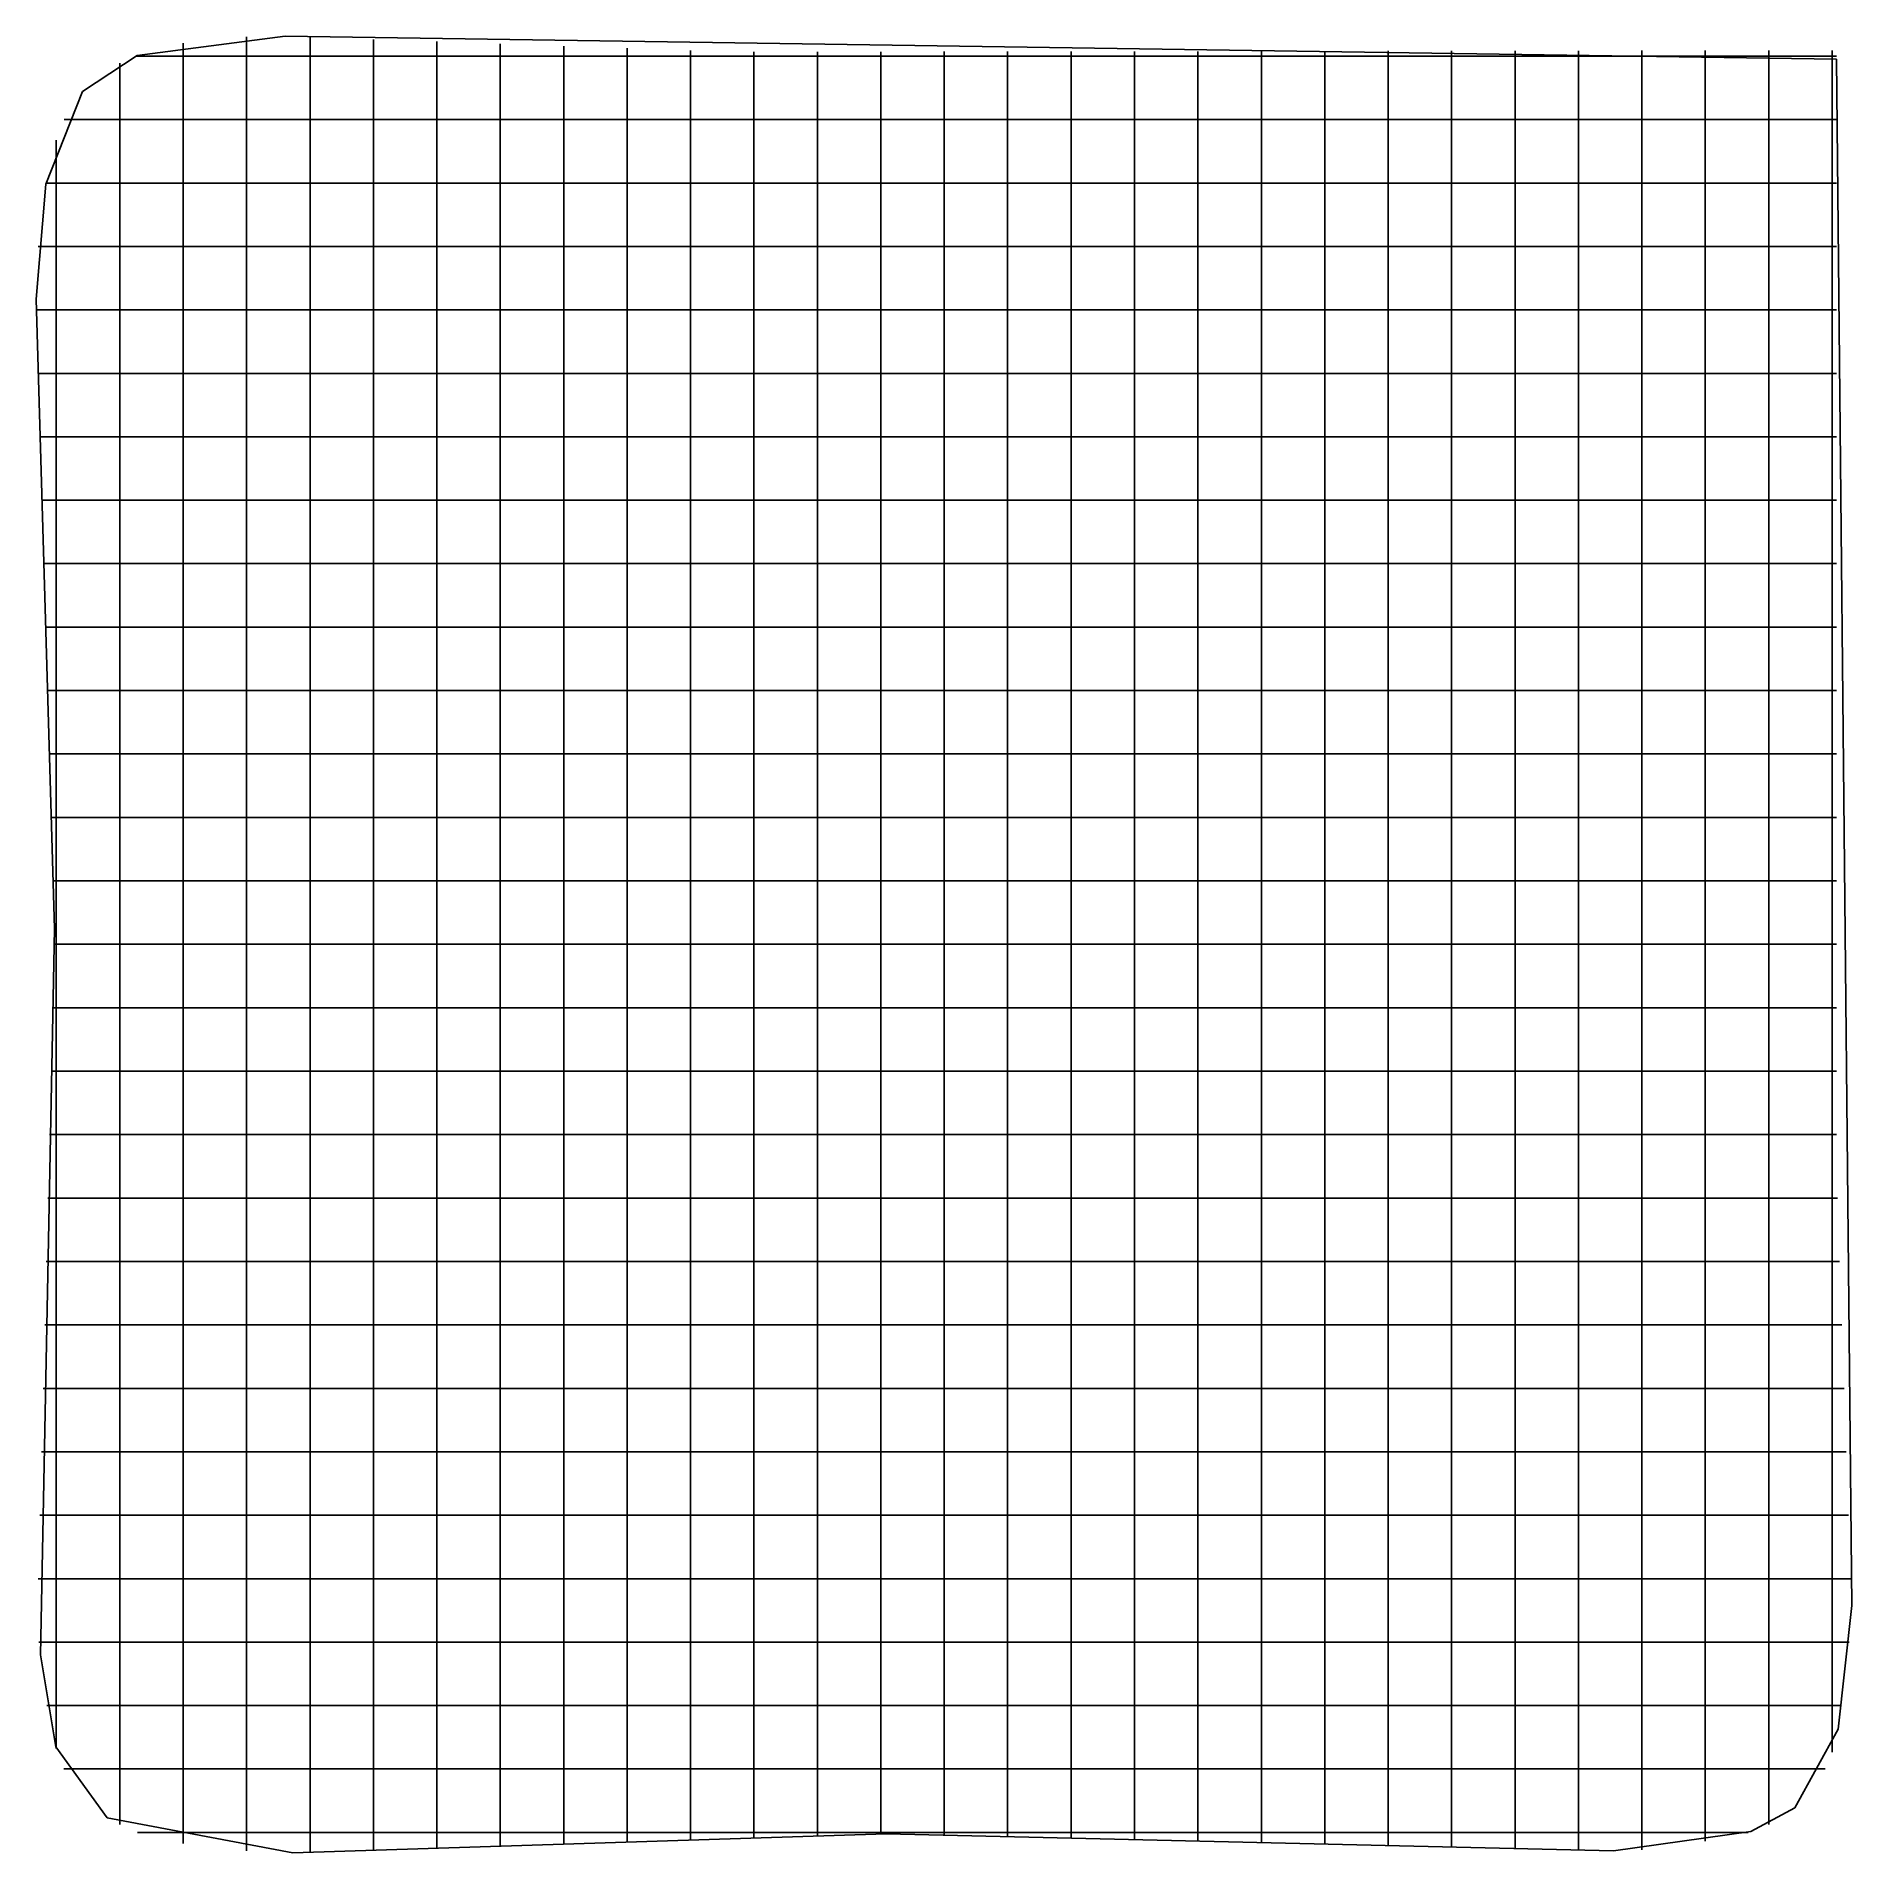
# Model space of a CAD drawing. Extents: x 0.4 to 14.7, y 0.4 to 14.7.
import ezdxf

# ---------------------------------------------------------------- set-up
doc = ezdxf.new("R2010")
doc.units = 0

msp = doc.modelspace()

# ---------------------------------------------------------------- linework, layer by layer
for p, q in [((2.396154, 14.748397), (1.229283, 14.596022)), ((2.396154, 14.748397), (1.229283, 14.596022)), ((14.62622, 14.56968), (2.396154, 14.748397)), ((14.62622, 14.56968), (2.396154, 14.748397)), ((1.592849, 14.495645), (1.592849, 14.695)), ((2.092849, 14.743), (2.092849, 14.743665)), ((2.092849, 14.543645), (2.092849, 14.743)), ((2.592849, 14.542645), (2.592849, 14.742)), ((3.092849, 14.524645), (3.092849, 14.724)), ((3.592849, 14.507645), (3.592849, 14.707)), ((4.092849, 14.689335), (4.092849, 14.69)), ((4.092849, 14.489981), (4.092849, 14.689335)), ((4.592849, 14.472645), (4.592849, 14.672)), ((5.092849, 14.455645), (5.092849, 14.655)), ((5.592849, 14.437645), (5.592849, 14.637)), ((6.092849, 14.425645), (6.092849, 14.625)), ((6.592849, 14.426645), (6.592849, 14.626)), ((7.092849, 14.427645), (7.092849, 14.627)), ((7.592849, 14.428645), (7.592849, 14.628)), ((8.092849, 14.428645), (8.092849, 14.628)), ((8.592849, 14.429645), (8.592849, 14.629)), ((9.092849, 14.430645), (9.092849, 14.63)), ((9.592849, 14.430645), (9.592849, 14.63)), ((10.092849, 14.431645), (10.092849, 14.631)), ((10.592849, 14.432645), (10.592849, 14.632)), ((11.092849, 14.433645), (11.092849, 14.633)), ((11.592849, 14.433645), (11.592849, 14.633)), ((12.092849, 14.434645), (12.092849, 14.634)), ((12.592849, 14.435645), (12.592849, 14.635)), ((13.092849, 14.635335), (13.092849, 14.636)), ((13.092849, 14.436645), (13.092849, 14.635335)), ((13.592849, 14.436645), (13.592849, 14.636)), ((14.092849, 14.437645), (14.092849, 14.637)), ((14.592849, 14.438645), (14.592849, 14.638)), ((1.229283, 14.596022), (0.799212, 14.314368)), ((1.229283, 14.596022), (0.799212, 14.314368)), ((1.092849, 14.536335), (1.092849, 14.537)), ((1.092849, 14.336981), (1.092849, 14.536335)), ((1.221, 14.592238), (1.420355, 14.592238)), ((1.221, 14.592238), (1.420355, 14.592238)), ((1.420355, 14.592238), (1.589774, 14.592238)), ((1.589774, 14.592238), (1.690419, 14.592238)), ((1.592849, 14.062535), (1.592849, 14.495645)), ((1.690419, 14.592238), (2.687194, 14.592238)), ((2.092849, 14.074974), (2.092849, 14.543645)), ((2.592849, 14.07129), (2.592849, 14.542645)), ((2.687194, 14.592238), (3.190419, 14.592238)), ((3.092849, 14.064697), (3.092849, 14.524645)), ((3.190419, 14.592238), (3.389774, 14.592238)), ((3.389774, 14.592238), (3.490419, 14.592238)), ((3.490419, 14.592238), (4.487194, 14.592238)), ((3.592849, 14.058768), (3.592849, 14.507645)), ((4.092849, 14.051839), (4.092849, 14.489981)), ((4.487194, 14.592238), (4.990419, 14.592238)), ((4.592849, 14.04591), (4.592849, 14.472645)), ((4.990419, 14.592238), (5.189774, 14.592238)), ((5.189774, 14.592238), (5.290419, 14.592238)), ((5.290419, 14.592238), (5.853929, 14.592238)), ((5.853929, 14.592238), (6.053284, 14.592238)), ((6.053284, 14.592238), (6.55651, 14.592238)), ((6.55651, 14.592238), (7.553284, 14.592238)), ((7.553284, 14.592238), (7.653929, 14.592238)), ((7.653929, 14.592238), (7.853284, 14.592238)), ((7.853284, 14.592238), (8.35651, 14.592238)), ((8.35651, 14.592238), (9.353284, 14.592238)), ((9.353284, 14.592238), (9.453929, 14.592238)), ((9.453929, 14.592238), (9.653284, 14.592238)), ((9.653284, 14.592238), (10.15651, 14.592238)), ((10.15651, 14.592238), (11.153284, 14.592238)), ((11.153284, 14.592238), (11.253929, 14.592238)), ((11.253929, 14.592238), (11.453284, 14.592238)), ((11.453284, 14.592238), (11.95651, 14.592238)), ((11.95651, 14.592238), (12.953284, 14.592238)), ((12.953284, 14.592238), (13.053929, 14.592238)), ((13.053929, 14.592238), (13.253284, 14.592238)), ((13.253284, 14.592238), (13.75651, 14.592238)), ((13.75651, 14.592238), (14.525355, 14.592238)), ((14.525355, 14.592238), (14.626, 14.592238)), ((14.746773, 2.381063), (14.62622, 14.56968)), ((14.746773, 2.381063), (14.62622, 14.56968)), ((1.092849, 14.0072), (1.092849, 14.336981)), ((5.092849, 14.039981), (5.092849, 14.455645)), ((5.592849, 14.033387), (5.592849, 14.437645)), ((6.092849, 14.030781), (6.092849, 14.425645)), ((6.592849, 14.036477), (6.592849, 14.426645)), ((7.092849, 14.04251), (7.092849, 14.427645)), ((7.592849, 14.041832), (7.592849, 14.428645)), ((8.092849, 14.037806), (8.092849, 14.428645)), ((8.592849, 14.034445), (8.592849, 14.429645)), ((9.092849, 14.031084), (9.092849, 14.430645)), ((9.592849, 14.027058), (9.592849, 14.430645)), ((10.092849, 14.023697), (10.092849, 14.431645)), ((10.592849, 14.020335), (10.592849, 14.432645)), ((11.092849, 14.016974), (11.092849, 14.433645)), ((11.592849, 14.012948), (11.592849, 14.433645)), ((12.092849, 14.009587), (12.092849, 14.434645)), ((12.592849, 14.006226), (12.592849, 14.435645)), ((13.092849, 14.00689), (13.092849, 14.436645)), ((13.592849, 14.029703), (13.592849, 14.436645)), ((14.092849, 14.074316), (14.092849, 14.437645)), ((14.592849, 14.266877), (14.592849, 14.438645)), ((0.799212, 14.314368), (0.509703, 13.584022)), ((0.799212, 14.314368), (0.509703, 13.584022)), ((14.592849, 14.166568), (14.592849, 14.266877)), ((0.654, 14.092238), (0.853355, 14.092238)), ((0.654, 14.092238), (0.853355, 14.092238)), ((0.853355, 14.092238), (1.212994, 14.092238)), ((1.212994, 14.092238), (2.209768, 14.092238)), ((1.592849, 13.065761), (1.592849, 14.062535)), ((2.092849, 13.0782), (2.092849, 14.074974)), ((2.209768, 14.092238), (2.310413, 14.092238)), ((2.310413, 14.092238), (2.509768, 14.092238)), ((2.509768, 14.092238), (3.012994, 14.092238)), ((2.592849, 13.073852), (2.592849, 14.07129)), ((3.012994, 14.092238), (4.009768, 14.092238)), ((3.092849, 13.067923), (3.092849, 14.064697)), ((3.592849, 13.061994), (3.592849, 14.058768)), ((4.009768, 14.092238), (4.110413, 14.092238)), ((4.092849, 13.055065), (4.092849, 14.051839)), ((4.110413, 14.092238), (4.309768, 14.092238)), ((4.309768, 14.092238), (4.812994, 14.092238)), ((4.592849, 13.049135), (4.592849, 14.04591)), ((4.812994, 14.092238), (5.809768, 14.092238)), ((5.092849, 13.043206), (5.092849, 14.039981)), ((5.592849, 13.036613), (5.592849, 14.033387)), ((5.809768, 14.092238), (5.910413, 14.092238)), ((5.910413, 14.092238), (6.109768, 14.092238)), ((6.092849, 13.034006), (6.092849, 14.030781)), ((6.109768, 14.092238), (6.612994, 14.092238)), ((6.592849, 13.039703), (6.592849, 14.036477)), ((6.612994, 14.092238), (7.609768, 14.092238)), ((7.092849, 13.045735), (7.092849, 14.04251)), ((7.592849, 13.044394), (7.592849, 14.041832)), ((7.609768, 14.092238), (7.710413, 14.092238)), ((7.710413, 14.092238), (7.909768, 14.092238)), ((7.909768, 14.092238), (8.412994, 14.092238)), ((8.092849, 13.041032), (8.092849, 14.037806)), ((8.412994, 14.092238), (9.409768, 14.092238)), ((8.592849, 13.037671), (8.592849, 14.034445)), ((9.092849, 13.03431), (9.092849, 14.031084)), ((9.409768, 14.092238), (9.510413, 14.092238)), ((9.510413, 14.092238), (9.709768, 14.092238)), ((9.709768, 14.092238), (10.212994, 14.092238)), ((10.212994, 14.092238), (11.209768, 14.092238)), ((11.209768, 14.092238), (11.310413, 14.092238)), ((11.310413, 14.092238), (11.509768, 14.092238)), ((11.509768, 14.092238), (12.012994, 14.092238)), ((12.012994, 14.092238), (13.009768, 14.092238)), ((13.009768, 14.092238), (13.110413, 14.092238)), ((13.110413, 14.092238), (13.309768, 14.092238)), ((13.309768, 14.092238), (13.812994, 14.092238)), ((13.592849, 13.032929), (13.592849, 14.029703)), ((13.812994, 14.092238), (14.525355, 14.092238)), ((14.092849, 13.077542), (14.092849, 14.074316)), ((14.525355, 14.092238), (14.626, 14.092238)), ((14.592849, 13.169794), (14.592849, 14.166568)), ((0.592849, 13.903847), (0.592849, 13.929)), ((0.592849, 13.70446), (0.592849, 13.903847)), ((1.092849, 13.010426), (1.092849, 14.0072)), ((9.592849, 13.030284), (9.592849, 14.027058)), ((10.092849, 13.026923), (10.092849, 14.023697)), ((10.592849, 13.023561), (10.592849, 14.020335)), ((11.092849, 13.019535), (11.092849, 14.016974)), ((11.592849, 13.016174), (11.592849, 14.012948)), ((12.092849, 13.012813), (12.092849, 14.009587)), ((12.592849, 13.009452), (12.592849, 14.006226)), ((13.092849, 13.009452), (13.092849, 14.00689)), ((0.592849, 13.201258), (0.592849, 13.70446)), ((0.509703, 13.584022), (0.435124, 12.677603)), ((0.509703, 13.584022), (0.435124, 12.677603)), ((0.511, 13.592238), (0.710355, 13.592238)), ((0.511, 13.592238), (0.710355, 13.592238)), ((0.710355, 13.592238), (1.117968, 13.592238)), ((1.117968, 13.592238), (2.114742, 13.592238)), ((2.114742, 13.592238), (2.215387, 13.592238)), ((2.215387, 13.592238), (2.414742, 13.592238)), ((2.414742, 13.592238), (2.917968, 13.592238)), ((2.917968, 13.592238), (3.914742, 13.592238)), ((3.914742, 13.592238), (4.015387, 13.592238)), ((4.015387, 13.592238), (4.214742, 13.592238)), ((4.214742, 13.592238), (4.717968, 13.592238)), ((4.717968, 13.592238), (5.714742, 13.592238)), ((5.714742, 13.592238), (5.815387, 13.592238)), ((5.815387, 13.592238), (6.014742, 13.592238)), ((6.014742, 13.592238), (6.517968, 13.592238)), ((6.517968, 13.592238), (7.514742, 13.592238)), ((7.514742, 13.592238), (7.615387, 13.592238)), ((7.615387, 13.592238), (7.814742, 13.592238)), ((7.814742, 13.592238), (8.317968, 13.592238)), ((8.317968, 13.592238), (9.314742, 13.592238)), ((9.314742, 13.592238), (9.415387, 13.592238)), ((9.415387, 13.592238), (9.614742, 13.592238)), ((9.614742, 13.592238), (10.117968, 13.592238)), ((10.117968, 13.592238), (11.114742, 13.592238)), ((11.114742, 13.592238), (11.215387, 13.592238)), ((11.215387, 13.592238), (11.414742, 13.592238)), ((11.414742, 13.592238), (11.917968, 13.592238)), ((11.917968, 13.592238), (12.914742, 13.592238)), ((12.914742, 13.592238), (13.015387, 13.592238)), ((13.015387, 13.592238), (13.214742, 13.592238)), ((13.214742, 13.592238), (13.717968, 13.592238)), ((13.717968, 13.592238), (14.525355, 13.592238)), ((14.525355, 13.592238), (14.626, 13.592238)), ((0.592849, 12.204484), (0.592849, 13.201258)), ((0.451, 13.092238), (0.650355, 13.092238)), ((0.451, 13.092238), (0.650355, 13.092238)), ((0.650355, 13.092238), (1.078097, 13.092238)), ((1.078097, 13.092238), (2.074871, 13.092238)), ((1.592849, 12.965116), (1.592849, 13.065761)), ((2.074871, 13.092238), (2.175516, 13.092238)), ((2.092849, 12.97789), (2.092849, 13.0782)), ((2.175516, 13.092238), (2.374871, 13.092238)), ((2.374871, 13.092238), (2.878097, 13.092238)), ((2.592849, 12.973206), (2.592849, 13.073852)), ((2.878097, 13.092238), (3.874871, 13.092238)), ((3.092849, 12.967277), (3.092849, 13.067923)), ((3.592849, 12.961348), (3.592849, 13.061994)), ((3.874871, 13.092238), (3.975516, 13.092238)), ((3.975516, 13.092238), (4.174871, 13.092238)), ((4.092849, 12.954755), (4.092849, 13.055065)), ((4.174871, 13.092238), (4.678097, 13.092238)), ((4.592849, 12.94849), (4.592849, 13.049135)), ((4.678097, 13.092238), (5.674871, 13.092238)), ((5.092849, 12.942561), (5.092849, 13.043206)), ((5.592849, 12.935968), (5.592849, 13.036613)), ((5.674871, 13.092238), (5.775516, 13.092238)), ((5.775516, 13.092238), (5.974871, 13.092238)), ((5.974871, 13.092238), (6.478097, 13.092238)), ((6.092849, 12.933361), (6.092849, 13.034006)), ((6.478097, 13.092238), (7.474871, 13.092238)), ((6.592849, 12.939394), (6.592849, 13.039703)), ((7.092849, 12.94509), (7.092849, 13.045735)), ((7.474871, 13.092238), (7.575516, 13.092238)), ((7.575516, 13.092238), (7.774871, 13.092238)), ((7.592849, 12.943748), (7.592849, 13.044394)), ((7.774871, 13.092238), (8.278097, 13.092238)), ((8.092849, 12.940387), (8.092849, 13.041032)), ((8.278097, 13.092238), (9.274871, 13.092238)), ((8.592849, 12.937026), (8.592849, 13.037671)), ((9.092849, 12.933665), (9.092849, 13.03431)), ((9.274871, 13.092238), (9.375516, 13.092238)), ((9.375516, 13.092238), (9.574871, 13.092238)), ((9.574871, 13.092238), (10.078097, 13.092238)), ((9.592849, 12.929639), (9.592849, 13.030284)), ((10.078097, 13.092238), (11.074871, 13.092238)), ((11.074871, 13.092238), (11.175516, 13.092238)), ((11.175516, 13.092238), (11.374871, 13.092238)), ((11.374871, 13.092238), (11.878097, 13.092238)), ((11.878097, 13.092238), (12.874871, 13.092238)), ((12.874871, 13.092238), (12.975516, 13.092238)), ((12.975516, 13.092238), (13.174871, 13.092238)), ((13.174871, 13.092238), (13.678097, 13.092238)), ((13.592849, 12.932284), (13.592849, 13.032929)), ((13.678097, 13.092238), (14.525355, 13.092238)), ((14.092849, 12.976897), (14.092849, 13.077542)), ((14.525355, 13.092238), (14.626, 13.092238)), ((14.592849, 12.666232), (14.592849, 13.169794)), ((1.092849, 12.909781), (1.092849, 13.010426)), ((1.092849, 12.710426), (1.092849, 12.909781)), ((1.592849, 12.765761), (1.592849, 12.965116)), ((2.092849, 12.778535), (2.092849, 12.97789)), ((2.592849, 12.774516), (2.592849, 12.973206)), ((3.092849, 12.767923), (3.092849, 12.967277)), ((3.592849, 12.761994), (3.592849, 12.961348)), ((4.092849, 12.7554), (4.092849, 12.954755)), ((4.592849, 12.749135), (4.592849, 12.94849)), ((5.092849, 12.743206), (5.092849, 12.942561)), ((5.592849, 12.736613), (5.592849, 12.935968)), ((6.092849, 12.734006), (6.092849, 12.933361)), ((6.592849, 12.740039), (6.592849, 12.939394)), ((7.092849, 12.745735), (7.092849, 12.94509)), ((7.592849, 12.745058), (7.592849, 12.943748)), ((8.092849, 12.741032), (8.092849, 12.940387)), ((8.592849, 12.737671), (8.592849, 12.937026)), ((9.092849, 12.73431), (9.092849, 12.933665)), ((9.592849, 12.730284), (9.592849, 12.929639)), ((10.092849, 12.926277), (10.092849, 13.026923)), ((10.092849, 12.726923), (10.092849, 12.926277)), ((10.592849, 12.922916), (10.592849, 13.023561)), ((10.592849, 12.723561), (10.592849, 12.922916)), ((11.092849, 12.91889), (11.092849, 13.019535)), ((11.092849, 12.7202), (11.092849, 12.91889)), ((11.592849, 12.915529), (11.592849, 13.016174)), ((11.592849, 12.716174), (11.592849, 12.915529)), ((12.092849, 12.912168), (12.092849, 13.012813)), ((12.092849, 12.712813), (12.092849, 12.912168)), ((12.592849, 12.908806), (12.592849, 13.009452)), ((12.592849, 12.709452), (12.592849, 12.908806)), ((13.092849, 12.908806), (13.092849, 13.009452)), ((13.092849, 12.710116), (13.092849, 12.908806)), ((13.592849, 12.732929), (13.592849, 12.932284)), ((14.092849, 12.777542), (14.092849, 12.976897)), ((1.592849, 12.262535), (1.592849, 12.765761)), ((2.092849, 12.274974), (2.092849, 12.778535)), ((2.592849, 12.27129), (2.592849, 12.774516)), ((3.092849, 12.264697), (3.092849, 12.767923)), ((3.592849, 12.258768), (3.592849, 12.761994)), ((4.092849, 12.251839), (4.092849, 12.7554)), ((4.592849, 12.24591), (4.592849, 12.749135)), ((5.092849, 12.239981), (5.092849, 12.743206)), ((7.092849, 12.24251), (7.092849, 12.745735)), ((7.592849, 12.241832), (7.592849, 12.745058)), ((8.092849, 12.237806), (8.092849, 12.741032)), ((14.092849, 12.274316), (14.092849, 12.777542)), ((0.435124, 12.677603), (0.57964, 7.714752)), ((0.435124, 12.677603), (0.57964, 7.714752)), ((1.092849, 12.2072), (1.092849, 12.710426)), ((5.592849, 12.233387), (5.592849, 12.736613)), ((6.092849, 12.230781), (6.092849, 12.734006)), ((6.592849, 12.236477), (6.592849, 12.740039)), ((8.592849, 12.234445), (8.592849, 12.737671)), ((9.092849, 12.231084), (9.092849, 12.73431)), ((9.592849, 12.227058), (9.592849, 12.730284)), ((10.092849, 12.223697), (10.092849, 12.726923)), ((10.592849, 12.220335), (10.592849, 12.723561)), ((11.092849, 12.216974), (11.092849, 12.7202)), ((11.592849, 12.212948), (11.592849, 12.716174)), ((12.092849, 12.209587), (12.092849, 12.712813)), ((12.592849, 12.206226), (12.592849, 12.709452)), ((13.092849, 12.20689), (13.092849, 12.710116)), ((13.592849, 12.229703), (13.592849, 12.732929)), ((14.592849, 12.466877), (14.592849, 12.666232)), ((0.438, 12.592238), (0.637355, 12.592238)), ((0.438, 12.592238), (0.637355, 12.592238)), ((0.637355, 12.592238), (1.069458, 12.592238)), ((1.069458, 12.592238), (2.066232, 12.592238)), ((2.066232, 12.592238), (2.166877, 12.592238)), ((2.166877, 12.592238), (2.366232, 12.592238)), ((2.366232, 12.592238), (2.869458, 12.592238)), ((2.869458, 12.592238), (3.866232, 12.592238)), ((3.866232, 12.592238), (3.966877, 12.592238)), ((3.966877, 12.592238), (4.166232, 12.592238)), ((4.166232, 12.592238), (4.669458, 12.592238)), ((4.669458, 12.592238), (5.666232, 12.592238)), ((5.666232, 12.592238), (5.766877, 12.592238)), ((5.766877, 12.592238), (5.966232, 12.592238)), ((5.966232, 12.592238), (6.469458, 12.592238)), ((6.469458, 12.592238), (7.466232, 12.592238)), ((7.466232, 12.592238), (7.566877, 12.592238)), ((7.566877, 12.592238), (7.766232, 12.592238)), ((7.766232, 12.592238), (8.269458, 12.592238)), ((8.269458, 12.592238), (9.266232, 12.592238)), ((9.266232, 12.592238), (9.366877, 12.592238)), ((9.366877, 12.592238), (9.566232, 12.592238)), ((9.566232, 12.592238), (10.069458, 12.592238)), ((10.069458, 12.592238), (11.066232, 12.592238)), ((11.066232, 12.592238), (11.166877, 12.592238)), ((11.166877, 12.592238), (11.366232, 12.592238)), ((11.366232, 12.592238), (11.869458, 12.592238)), ((11.869458, 12.592238), (12.866232, 12.592238)), ((12.866232, 12.592238), (12.966877, 12.592238)), ((12.966877, 12.592238), (13.166232, 12.592238)), ((13.166232, 12.592238), (13.669458, 12.592238)), ((13.669458, 12.592238), (14.525355, 12.592238)), ((14.525355, 12.592238), (14.626, 12.592238)), ((14.592849, 12.366568), (14.592849, 12.466877)), ((14.592849, 11.369794), (14.592849, 12.366568)), ((0.592849, 12.103839), (0.592849, 12.204484)), ((1.092849, 11.210426), (1.092849, 12.2072)), ((1.592849, 11.265761), (1.592849, 12.262535)), ((2.092849, 11.2782), (2.092849, 12.274974)), ((2.592849, 11.273852), (2.592849, 12.27129)), ((3.092849, 11.267923), (3.092849, 12.264697)), ((3.592849, 11.261994), (3.592849, 12.258768)), ((4.092849, 11.255065), (4.092849, 12.251839)), ((4.592849, 11.249135), (4.592849, 12.24591)), ((5.092849, 11.243206), (5.092849, 12.239981)), ((5.592849, 11.236613), (5.592849, 12.233387)), ((6.092849, 11.234006), (6.092849, 12.230781)), ((6.592849, 11.239703), (6.592849, 12.236477)), ((7.092849, 11.245735), (7.092849, 12.24251)), ((7.592849, 11.244394), (7.592849, 12.241832)), ((8.092849, 11.241032), (8.092849, 12.237806)), ((8.592849, 11.237671), (8.592849, 12.234445)), ((9.092849, 11.23431), (9.092849, 12.231084)), ((9.592849, 11.230284), (9.592849, 12.227058)), ((10.092849, 11.226923), (10.092849, 12.223697)), ((10.592849, 11.223561), (10.592849, 12.220335)), ((11.092849, 11.219535), (11.092849, 12.216974)), ((11.592849, 11.216174), (11.592849, 12.212948)), ((12.092849, 11.212813), (12.092849, 12.209587)), ((12.592849, 11.209452), (12.592849, 12.206226)), ((13.092849, 11.209452), (13.092849, 12.20689)), ((13.592849, 11.232929), (13.592849, 12.229703)), ((14.092849, 11.277542), (14.092849, 12.274316)), ((0.453, 12.092238), (0.652355, 12.092238)), ((0.453, 12.092238), (0.652355, 12.092238)), ((0.592849, 11.904484), (0.592849, 12.103839)), ((0.652355, 12.092238), (1.079426, 12.092238)), ((1.079426, 12.092238), (2.0762, 12.092238)), ((2.0762, 12.092238), (2.176845, 12.092238)), ((2.176845, 12.092238), (2.3762, 12.092238)), ((2.3762, 12.092238), (2.879426, 12.092238)), ((2.879426, 12.092238), (3.8762, 12.092238)), ((3.8762, 12.092238), (3.976845, 12.092238)), ((3.976845, 12.092238), (4.1762, 12.092238)), ((4.1762, 12.092238), (4.679426, 12.092238)), ((4.679426, 12.092238), (5.6762, 12.092238)), ((5.6762, 12.092238), (5.776845, 12.092238)), ((5.776845, 12.092238), (5.9762, 12.092238)), ((5.9762, 12.092238), (6.479426, 12.092238)), ((6.479426, 12.092238), (7.4762, 12.092238)), ((7.4762, 12.092238), (7.576845, 12.092238)), ((7.576845, 12.092238), (7.7762, 12.092238)), ((7.7762, 12.092238), (8.279426, 12.092238)), ((8.279426, 12.092238), (9.2762, 12.092238)), ((9.2762, 12.092238), (9.376845, 12.092238)), ((9.376845, 12.092238), (9.5762, 12.092238)), ((9.5762, 12.092238), (10.079426, 12.092238)), ((10.079426, 12.092238), (11.0762, 12.092238)), ((11.0762, 12.092238), (11.176845, 12.092238)), ((11.176845, 12.092238), (11.3762, 12.092238)), ((11.3762, 12.092238), (11.879426, 12.092238)), ((11.879426, 12.092238), (12.8762, 12.092238)), ((12.8762, 12.092238), (12.976845, 12.092238)), ((12.976845, 12.092238), (13.1762, 12.092238)), ((13.1762, 12.092238), (13.679426, 12.092238)), ((13.679426, 12.092238), (14.525355, 12.092238)), ((14.525355, 12.092238), (14.626, 12.092238)), ((0.592849, 11.401258), (0.592849, 11.904484)), ((0.468, 11.592238), (0.667355, 11.592238)), ((0.468, 11.592238), (0.667355, 11.592238)), ((0.667355, 11.592238), (1.089394, 11.592238)), ((1.089394, 11.592238), (2.086168, 11.592238)), ((2.086168, 11.592238), (2.186813, 11.592238)), ((2.186813, 11.592238), (2.386168, 11.592238)), ((2.386168, 11.592238), (2.889394, 11.592238)), ((2.889394, 11.592238), (3.886168, 11.592238)), ((3.886168, 11.592238), (3.986813, 11.592238)), ((3.986813, 11.592238), (4.186168, 11.592238)), ((4.186168, 11.592238), (4.689394, 11.592238)), ((4.689394, 11.592238), (5.686168, 11.592238)), ((5.686168, 11.592238), (5.786813, 11.592238)), ((5.786813, 11.592238), (5.986168, 11.592238)), ((5.986168, 11.592238), (6.489394, 11.592238)), ((6.489394, 11.592238), (7.486168, 11.592238)), ((7.486168, 11.592238), (7.586813, 11.592238)), ((7.586813, 11.592238), (7.786168, 11.592238)), ((7.786168, 11.592238), (8.289394, 11.592238)), ((8.289394, 11.592238), (9.286168, 11.592238)), ((9.286168, 11.592238), (9.386813, 11.592238)), ((9.386813, 11.592238), (9.586168, 11.592238)), ((9.586168, 11.592238), (10.089394, 11.592238)), ((10.089394, 11.592238), (11.086168, 11.592238)), ((11.086168, 11.592238), (11.186813, 11.592238)), ((11.186813, 11.592238), (11.386168, 11.592238)), ((11.386168, 11.592238), (11.889394, 11.592238)), ((11.889394, 11.592238), (12.886168, 11.592238)), ((12.886168, 11.592238), (12.986813, 11.592238)), ((12.986813, 11.592238), (13.186168, 11.592238)), ((13.186168, 11.592238), (13.689394, 11.592238)), ((13.689394, 11.592238), (14.525355, 11.592238)), ((14.525355, 11.592238), (14.626, 11.592238)), ((0.592849, 10.404484), (0.592849, 11.401258)), ((14.592849, 10.866232), (14.592849, 11.369794)), ((1.092849, 11.109781), (1.092849, 11.210426)), ((1.592849, 11.165116), (1.592849, 11.265761)), ((2.092849, 11.17789), (2.092849, 11.2782)), ((2.092849, 10.978535), (2.092849, 11.17789)), ((2.592849, 11.173206), (2.592849, 11.273852)), ((2.592849, 10.974516), (2.592849, 11.173206)), ((3.092849, 11.167277), (3.092849, 11.267923)), ((3.092849, 10.967923), (3.092849, 11.167277)), ((3.592849, 11.161348), (3.592849, 11.261994)), ((4.092849, 11.154755), (4.092849, 11.255065)), ((4.592849, 11.14849), (4.592849, 11.249135)), ((5.092849, 11.142561), (5.092849, 11.243206)), ((5.592849, 11.135968), (5.592849, 11.236613)), ((6.092849, 11.133361), (6.092849, 11.234006)), ((6.592849, 11.139394), (6.592849, 11.239703)), ((7.092849, 11.14509), (7.092849, 11.245735)), ((7.592849, 11.143748), (7.592849, 11.244394)), ((8.092849, 11.140387), (8.092849, 11.241032)), ((8.592849, 11.137026), (8.592849, 11.237671)), ((9.092849, 11.133665), (9.092849, 11.23431)), ((9.592849, 11.129639), (9.592849, 11.230284)), ((10.092849, 11.126277), (10.092849, 11.226923)), ((10.592849, 11.122916), (10.592849, 11.223561)), ((11.092849, 11.11889), (11.092849, 11.219535)), ((11.592849, 11.115529), (11.592849, 11.216174)), ((12.092849, 11.112168), (12.092849, 11.212813)), ((12.592849, 11.108806), (12.592849, 11.209452)), ((13.092849, 11.108806), (13.092849, 11.209452)), ((13.592849, 11.132284), (13.592849, 11.232929)), ((14.092849, 11.176897), (14.092849, 11.277542)), ((14.092849, 10.977542), (14.092849, 11.176897)), ((0.484, 11.092238), (0.683355, 11.092238)), ((0.484, 11.092238), (0.683355, 11.092238)), ((0.683355, 11.092238), (1.100026, 11.092238)), ((1.092849, 10.910426), (1.092849, 11.109781)), ((1.100026, 11.092238), (2.0968, 11.092238)), ((1.592849, 10.965761), (1.592849, 11.165116)), ((2.0968, 11.092238), (2.197445, 11.092238)), ((2.197445, 11.092238), (2.3968, 11.092238)), ((2.3968, 11.092238), (2.900026, 11.092238)), ((2.900026, 11.092238), (3.8968, 11.092238)), ((3.592849, 10.961994), (3.592849, 11.161348)), ((3.8968, 11.092238), (3.997445, 11.092238)), ((3.997445, 11.092238), (4.1968, 11.092238)), ((4.092849, 10.9554), (4.092849, 11.154755)), ((4.1968, 11.092238), (4.700026, 11.092238)), ((4.592849, 10.949135), (4.592849, 11.14849)), ((4.700026, 11.092238), (5.6968, 11.092238)), ((5.092849, 10.943206), (5.092849, 11.142561)), ((5.592849, 10.936613), (5.592849, 11.135968)), ((5.6968, 11.092238), (5.797445, 11.092238)), ((5.797445, 11.092238), (5.9968, 11.092238)), ((5.9968, 11.092238), (6.500026, 11.092238)), ((6.092849, 10.934006), (6.092849, 11.133361)), ((6.500026, 11.092238), (7.4968, 11.092238)), ((6.592849, 10.940039), (6.592849, 11.139394)), ((7.092849, 10.945735), (7.092849, 11.14509)), ((7.4968, 11.092238), (7.597445, 11.092238)), ((7.592849, 10.945058), (7.592849, 11.143748)), ((7.597445, 11.092238), (7.7968, 11.092238)), ((7.7968, 11.092238), (8.300026, 11.092238)), ((8.092849, 10.941032), (8.092849, 11.140387)), ((8.300026, 11.092238), (9.2968, 11.092238)), ((8.592849, 10.937671), (8.592849, 11.137026)), ((9.092849, 10.93431), (9.092849, 11.133665)), ((9.2968, 11.092238), (9.397445, 11.092238)), ((9.397445, 11.092238), (9.5968, 11.092238)), ((9.592849, 10.930284), (9.592849, 11.129639)), ((9.5968, 11.092238), (10.100026, 11.092238)), ((10.092849, 10.926923), (10.092849, 11.126277)), ((10.100026, 11.092238), (11.0968, 11.092238)), ((10.592849, 10.923561), (10.592849, 11.122916)), ((11.092849, 10.9202), (11.092849, 11.11889)), ((11.0968, 11.092238), (11.197445, 11.092238)), ((11.197445, 11.092238), (11.3968, 11.092238)), ((11.3968, 11.092238), (11.900026, 11.092238)), ((11.592849, 10.916174), (11.592849, 11.115529)), ((11.900026, 11.092238), (12.8968, 11.092238)), ((12.092849, 10.912813), (12.092849, 11.112168)), ((12.592849, 10.909452), (12.592849, 11.108806)), ((12.8968, 11.092238), (12.997445, 11.092238)), ((12.997445, 11.092238), (13.1968, 11.092238)), ((13.092849, 10.910116), (13.092849, 11.108806)), ((13.1968, 11.092238), (13.700026, 11.092238)), ((13.592849, 10.932929), (13.592849, 11.132284)), ((13.700026, 11.092238), (14.525355, 11.092238)), ((14.525355, 11.092238), (14.626, 11.092238)), ((1.092849, 10.4072), (1.092849, 10.910426)), ((1.592849, 10.462535), (1.592849, 10.965761)), ((2.092849, 10.474974), (2.092849, 10.978535)), ((2.592849, 10.47129), (2.592849, 10.974516)), ((3.092849, 10.464697), (3.092849, 10.967923)), ((3.592849, 10.458768), (3.592849, 10.961994)), ((4.092849, 10.451839), (4.092849, 10.9554)), ((4.592849, 10.44591), (4.592849, 10.949135)), ((5.092849, 10.439981), (5.092849, 10.943206)), ((5.592849, 10.433387), (5.592849, 10.936613)), ((6.092849, 10.430781), (6.092849, 10.934006)), ((6.592849, 10.436477), (6.592849, 10.940039)), ((7.092849, 10.44251), (7.092849, 10.945735)), ((7.592849, 10.441832), (7.592849, 10.945058)), ((8.092849, 10.437806), (8.092849, 10.941032)), ((8.592849, 10.434445), (8.592849, 10.937671)), ((9.092849, 10.431084), (9.092849, 10.93431)), ((9.592849, 10.427058), (9.592849, 10.930284)), ((10.092849, 10.423697), (10.092849, 10.926923)), ((10.592849, 10.420335), (10.592849, 10.923561)), ((11.092849, 10.416974), (11.092849, 10.9202)), ((11.592849, 10.412948), (11.592849, 10.916174)), ((12.092849, 10.409587), (12.092849, 10.912813)), ((12.592849, 10.406226), (12.592849, 10.909452)), ((13.092849, 10.40689), (13.092849, 10.910116)), ((13.592849, 10.429703), (13.592849, 10.932929)), ((14.092849, 10.474316), (14.092849, 10.977542)), ((14.592849, 10.666877), (14.592849, 10.866232)), ((14.592849, 10.566568), (14.592849, 10.666877)), ((0.499, 10.592238), (0.698355, 10.592238)), ((0.499, 10.592238), (0.698355, 10.592238)), ((0.698355, 10.592238), (1.109994, 10.592238)), ((1.109994, 10.592238), (2.106768, 10.592238)), ((1.592849, 9.465761), (1.592849, 10.462535)), ((2.092849, 9.4782), (2.092849, 10.474974)), ((2.106768, 10.592238), (2.207413, 10.592238)), ((2.207413, 10.592238), (2.406768, 10.592238)), ((2.406768, 10.592238), (2.909994, 10.592238)), ((2.592849, 9.473852), (2.592849, 10.47129)), ((2.909994, 10.592238), (3.906768, 10.592238)), ((3.092849, 9.467923), (3.092849, 10.464697)), ((3.592849, 9.461994), (3.592849, 10.458768)), ((3.906768, 10.592238), (4.007413, 10.592238)), ((4.007413, 10.592238), (4.206768, 10.592238)), ((4.092849, 9.455065), (4.092849, 10.451839)), ((4.206768, 10.592238), (4.709994, 10.592238)), ((4.709994, 10.592238), (5.706768, 10.592238)), ((5.706768, 10.592238), (5.807413, 10.592238)), ((5.807413, 10.592238), (6.006768, 10.592238)), ((6.006768, 10.592238), (6.509994, 10.592238)), ((6.509994, 10.592238), (7.506768, 10.592238)), ((7.506768, 10.592238), (7.607413, 10.592238)), ((7.607413, 10.592238), (7.806768, 10.592238)), ((7.806768, 10.592238), (8.309994, 10.592238)), ((8.309994, 10.592238), (9.306768, 10.592238)), ((9.306768, 10.592238), (9.407413, 10.592238)), ((9.407413, 10.592238), (9.606768, 10.592238)), ((9.606768, 10.592238), (10.109994, 10.592238)), ((10.109994, 10.592238), (11.106768, 10.592238)), ((11.106768, 10.592238), (11.207413, 10.592238)), ((11.207413, 10.592238), (11.406768, 10.592238)), ((11.406768, 10.592238), (11.909994, 10.592238)), ((11.909994, 10.592238), (12.906768, 10.592238)), ((12.906768, 10.592238), (13.007413, 10.592238)), ((13.007413, 10.592238), (13.206768, 10.592238)), ((13.206768, 10.592238), (13.709994, 10.592238)), ((13.709994, 10.592238), (14.525355, 10.592238)), ((14.092849, 9.477542), (14.092849, 10.474316)), ((14.525355, 10.592238), (14.626, 10.592238)), ((14.592849, 9.569794), (14.592849, 10.566568)), ((0.592849, 10.303839), (0.592849, 10.404484)), ((1.092849, 9.410426), (1.092849, 10.4072)), ((4.592849, 9.449135), (4.592849, 10.44591)), ((5.092849, 9.443206), (5.092849, 10.439981)), ((5.592849, 9.436613), (5.592849, 10.433387)), ((6.092849, 9.434006), (6.092849, 10.430781)), ((6.592849, 9.439703), (6.592849, 10.436477)), ((7.092849, 9.445735), (7.092849, 10.44251)), ((7.592849, 9.444394), (7.592849, 10.441832)), ((8.092849, 9.441032), (8.092849, 10.437806)), ((8.592849, 9.437671), (8.592849, 10.434445)), ((9.092849, 9.43431), (9.092849, 10.431084)), ((9.592849, 9.430284), (9.592849, 10.427058)), ((10.092849, 9.426923), (10.092849, 10.423697)), ((10.592849, 9.423561), (10.592849, 10.420335)), ((11.092849, 9.419535), (11.092849, 10.416974)), ((11.592849, 9.416174), (11.592849, 10.412948)), ((12.092849, 9.412813), (12.092849, 10.409587)), ((12.592849, 9.409452), (12.592849, 10.406226)), ((13.092849, 9.409452), (13.092849, 10.40689)), ((13.592849, 9.432929), (13.592849, 10.429703)), ((0.592849, 10.104484), (0.592849, 10.303839)), ((0.514, 10.092238), (0.713355, 10.092238)), ((0.514, 10.092238), (0.713355, 10.092238)), ((0.592849, 9.601258), (0.592849, 10.104484)), ((0.713355, 10.092238), (1.119961, 10.092238)), ((1.119961, 10.092238), (2.116735, 10.092238)), ((2.116735, 10.092238), (2.217381, 10.092238)), ((2.217381, 10.092238), (2.416735, 10.092238)), ((2.416735, 10.092238), (2.919961, 10.092238)), ((2.919961, 10.092238), (3.916735, 10.092238)), ((3.916735, 10.092238), (4.017381, 10.092238)), ((4.017381, 10.092238), (4.216735, 10.092238)), ((4.216735, 10.092238), (4.719961, 10.092238)), ((4.719961, 10.092238), (5.716735, 10.092238)), ((5.716735, 10.092238), (5.817381, 10.092238)), ((5.817381, 10.092238), (6.016735, 10.092238)), ((6.016735, 10.092238), (6.519961, 10.092238)), ((6.519961, 10.092238), (7.516735, 10.092238)), ((7.516735, 10.092238), (7.617381, 10.092238)), ((7.617381, 10.092238), (7.816735, 10.092238)), ((7.816735, 10.092238), (8.319961, 10.092238)), ((8.319961, 10.092238), (9.316735, 10.092238)), ((9.316735, 10.092238), (9.417381, 10.092238)), ((9.417381, 10.092238), (9.616735, 10.092238)), ((9.616735, 10.092238), (10.119961, 10.092238)), ((10.119961, 10.092238), (11.116735, 10.092238)), ((11.116735, 10.092238), (11.217381, 10.092238)), ((11.217381, 10.092238), (11.416735, 10.092238)), ((11.416735, 10.092238), (11.919961, 10.092238)), ((11.919961, 10.092238), (12.916735, 10.092238)), ((12.916735, 10.092238), (13.017381, 10.092238)), ((13.017381, 10.092238), (13.216735, 10.092238)), ((13.216735, 10.092238), (13.719961, 10.092238)), ((13.719961, 10.092238), (14.525355, 10.092238)), ((14.525355, 10.092238), (14.626, 10.092238)), ((0.529, 9.592238), (0.728355, 9.592238)), ((0.529, 9.592238), (0.728355, 9.592238)), ((0.592849, 8.604484), (0.592849, 9.601258)), ((0.728355, 9.592238), (1.129929, 9.592238)), ((1.129929, 9.592238), (2.127368, 9.592238)), ((2.127368, 9.592238), (2.228013, 9.592238)), ((2.228013, 9.592238), (2.426703, 9.592238)), ((2.426703, 9.592238), (2.929929, 9.592238)), ((2.929929, 9.592238), (3.927368, 9.592238)), ((3.927368, 9.592238), (4.028013, 9.592238)), ((4.028013, 9.592238), (4.226703, 9.592238)), ((4.226703, 9.592238), (4.729929, 9.592238)), ((4.729929, 9.592238), (5.727368, 9.592238)), ((5.727368, 9.592238), (5.828013, 9.592238)), ((5.828013, 9.592238), (6.026703, 9.592238)), ((6.026703, 9.592238), (6.529929, 9.592238)), ((6.529929, 9.592238), (7.527368, 9.592238)), ((7.527368, 9.592238), (7.628013, 9.592238)), ((7.628013, 9.592238), (7.826703, 9.592238)), ((7.826703, 9.592238), (8.329929, 9.592238)), ((8.329929, 9.592238), (9.327368, 9.592238)), ((9.327368, 9.592238), (9.428013, 9.592238)), ((9.428013, 9.592238), (9.626703, 9.592238)), ((9.626703, 9.592238), (10.129929, 9.592238)), ((10.129929, 9.592238), (11.127368, 9.592238)), ((11.127368, 9.592238), (11.228013, 9.592238)), ((11.228013, 9.592238), (11.426703, 9.592238)), ((11.426703, 9.592238), (11.929929, 9.592238)), ((11.929929, 9.592238), (12.927368, 9.592238)), ((12.927368, 9.592238), (13.028013, 9.592238)), ((13.028013, 9.592238), (13.226703, 9.592238)), ((13.226703, 9.592238), (13.729929, 9.592238)), ((13.729929, 9.592238), (14.525355, 9.592238)), ((14.525355, 9.592238), (14.626, 9.592238)), ((1.592849, 9.365116), (1.592849, 9.465761)), ((2.092849, 9.37789), (2.092849, 9.4782)), ((2.592849, 9.373206), (2.592849, 9.473852)), ((3.092849, 9.367277), (3.092849, 9.467923)), ((3.592849, 9.361348), (3.592849, 9.461994)), ((4.092849, 9.354755), (4.092849, 9.455065)), ((4.592849, 9.34849), (4.592849, 9.449135)), ((14.092849, 9.376897), (14.092849, 9.477542)), ((14.592849, 9.066232), (14.592849, 9.569794)), ((1.092849, 9.309781), (1.092849, 9.410426)), ((1.092849, 9.110426), (1.092849, 9.309781)), ((1.592849, 9.165761), (1.592849, 9.365116)), ((2.092849, 9.178535), (2.092849, 9.37789)), ((2.592849, 9.174516), (2.592849, 9.373206)), ((3.092849, 9.167923), (3.092849, 9.367277)), ((3.592849, 9.161994), (3.592849, 9.361348)), ((4.092849, 9.1554), (4.092849, 9.354755)), ((4.592849, 9.149135), (4.592849, 9.34849)), ((5.092849, 9.342561), (5.092849, 9.443206)), ((5.092849, 9.143206), (5.092849, 9.342561)), ((5.592849, 9.335968), (5.592849, 9.436613)), ((5.592849, 9.136613), (5.592849, 9.335968)), ((6.092849, 9.333361), (6.092849, 9.434006)), ((6.092849, 9.134006), (6.092849, 9.333361)), ((6.592849, 9.339394), (6.592849, 9.439703)), ((6.592849, 9.140039), (6.592849, 9.339394)), ((7.092849, 9.34509), (7.092849, 9.445735)), ((7.092849, 9.145735), (7.092849, 9.34509)), ((7.592849, 9.343748), (7.592849, 9.444394)), ((7.592849, 9.145058), (7.592849, 9.343748)), ((8.092849, 9.340387), (8.092849, 9.441032)), ((8.092849, 9.141032), (8.092849, 9.340387)), ((8.592849, 9.337026), (8.592849, 9.437671)), ((8.592849, 9.137671), (8.592849, 9.337026)), ((9.092849, 9.333665), (9.092849, 9.43431)), ((9.092849, 9.13431), (9.092849, 9.333665)), ((9.592849, 9.329639), (9.592849, 9.430284)), ((9.592849, 9.130284), (9.592849, 9.329639)), ((10.092849, 9.326277), (10.092849, 9.426923)), ((10.092849, 9.126923), (10.092849, 9.326277)), ((10.592849, 9.322916), (10.592849, 9.423561)), ((10.592849, 9.123561), (10.592849, 9.322916)), ((11.092849, 9.31889), (11.092849, 9.419535)), ((11.092849, 9.1202), (11.092849, 9.31889)), ((11.592849, 9.315529), (11.592849, 9.416174)), ((11.592849, 9.116174), (11.592849, 9.315529)), ((12.092849, 9.312168), (12.092849, 9.412813)), ((12.092849, 9.112813), (12.092849, 9.312168)), ((12.592849, 9.308806), (12.592849, 9.409452)), ((12.592849, 9.109452), (12.592849, 9.308806)), ((13.092849, 9.308806), (13.092849, 9.409452)), ((13.092849, 9.110116), (13.092849, 9.308806)), ((13.592849, 9.332284), (13.592849, 9.432929)), ((13.592849, 9.132929), (13.592849, 9.332284)), ((14.092849, 9.177542), (14.092849, 9.376897)), ((1.592849, 8.662535), (1.592849, 9.165761)), ((2.092849, 8.674974), (2.092849, 9.178535)), ((2.592849, 8.67129), (2.592849, 9.174516)), ((3.092849, 8.664697), (3.092849, 9.167923)), ((14.092849, 8.674316), (14.092849, 9.177542)), ((0.545, 9.092238), (0.744355, 9.092238)), ((0.545, 9.092238), (0.744355, 9.092238)), ((0.744355, 9.092238), (1.140561, 9.092238)), ((1.092849, 8.6072), (1.092849, 9.110426)), ((1.140561, 9.092238), (2.137335, 9.092238)), ((2.137335, 9.092238), (2.237981, 9.092238)), ((2.237981, 9.092238), (2.437335, 9.092238)), ((2.437335, 9.092238), (2.940561, 9.092238)), ((2.940561, 9.092238), (3.937335, 9.092238)), ((3.592849, 8.658768), (3.592849, 9.161994)), ((3.937335, 9.092238), (4.037981, 9.092238)), ((4.037981, 9.092238), (4.237335, 9.092238)), ((4.092849, 8.651839), (4.092849, 9.1554)), ((4.237335, 9.092238), (4.740561, 9.092238)), ((4.592849, 8.64591), (4.592849, 9.149135)), ((4.740561, 9.092238), (5.737335, 9.092238)), ((5.092849, 8.639981), (5.092849, 9.143206)), ((5.592849, 8.633387), (5.592849, 9.136613)), ((5.737335, 9.092238), (5.837981, 9.092238)), ((5.837981, 9.092238), (6.037335, 9.092238)), ((6.037335, 9.092238), (6.540561, 9.092238)), ((6.092849, 8.630781), (6.092849, 9.134006)), ((6.540561, 9.092238), (7.537335, 9.092238)), ((6.592849, 8.636477), (6.592849, 9.140039)), ((7.092849, 8.64251), (7.092849, 9.145735)), ((7.537335, 9.092238), (7.637981, 9.092238)), ((7.592849, 8.641832), (7.592849, 9.145058)), ((7.637981, 9.092238), (7.837335, 9.092238)), ((7.837335, 9.092238), (8.340561, 9.092238)), ((8.092849, 8.637806), (8.092849, 9.141032)), ((8.340561, 9.092238), (9.337335, 9.092238)), ((8.592849, 8.634445), (8.592849, 9.137671)), ((9.092849, 8.631084), (9.092849, 9.13431)), ((9.337335, 9.092238), (9.437981, 9.092238)), ((9.437981, 9.092238), (9.637335, 9.092238)), ((9.592849, 8.627058), (9.592849, 9.130284)), ((9.637335, 9.092238), (10.140561, 9.092238)), ((10.092849, 8.623697), (10.092849, 9.126923)), ((10.140561, 9.092238), (11.137335, 9.092238)), ((10.592849, 8.620335), (10.592849, 9.123561)), ((11.092849, 8.616974), (11.092849, 9.1202)), ((11.137335, 9.092238), (11.237981, 9.092238)), ((11.237981, 9.092238), (11.437335, 9.092238)), ((11.437335, 9.092238), (11.940561, 9.092238)), ((11.592849, 8.612948), (11.592849, 9.116174)), ((11.940561, 9.092238), (12.937335, 9.092238)), ((12.092849, 8.609587), (12.092849, 9.112813)), ((12.592849, 8.606226), (12.592849, 9.109452)), ((12.937335, 9.092238), (13.037981, 9.092238)), ((13.037981, 9.092238), (13.237335, 9.092238)), ((13.092849, 8.60689), (13.092849, 9.110116)), ((13.237335, 9.092238), (13.740561, 9.092238)), ((13.592849, 8.629703), (13.592849, 9.132929)), ((13.740561, 9.092238), (14.525355, 9.092238)), ((14.525355, 9.092238), (14.626, 9.092238)), ((14.592849, 8.866877), (14.592849, 9.066232)), ((14.592849, 8.766568), (14.592849, 8.866877)), ((14.592849, 7.769794), (14.592849, 8.766568)), ((0.56, 8.592238), (0.759355, 8.592238)), ((0.56, 8.592238), (0.759355, 8.592238)), ((0.592849, 8.503839), (0.592849, 8.604484)), ((0.759355, 8.592238), (1.150529, 8.592238)), ((1.092849, 7.610426), (1.092849, 8.6072)), ((1.150529, 8.592238), (2.147303, 8.592238)), ((1.592849, 7.665761), (1.592849, 8.662535)), ((2.092849, 7.6782), (2.092849, 8.674974)), ((2.147303, 8.592238), (2.247948, 8.592238)), ((2.247948, 8.592238), (2.447303, 8.592238)), ((2.447303, 8.592238), (2.950529, 8.592238)), ((2.592849, 7.673852), (2.592849, 8.67129)), ((2.950529, 8.592238), (3.947303, 8.592238)), ((3.092849, 7.667923), (3.092849, 8.664697)), ((3.592849, 7.661994), (3.592849, 8.658768)), ((3.947303, 8.592238), (4.047948, 8.592238)), ((4.047948, 8.592238), (4.247303, 8.592238)), ((4.092849, 7.655065), (4.092849, 8.651839)), ((4.247303, 8.592238), (4.750529, 8.592238)), ((4.592849, 7.649135), (4.592849, 8.64591)), ((4.750529, 8.592238), (5.747303, 8.592238)), ((5.092849, 7.643206), (5.092849, 8.639981)), ((5.592849, 7.636613), (5.592849, 8.633387)), ((5.747303, 8.592238), (5.847948, 8.592238)), ((5.847948, 8.592238), (6.047303, 8.592238)), ((6.047303, 8.592238), (6.550529, 8.592238)), ((6.092849, 7.634006), (6.092849, 8.630781)), ((6.550529, 8.592238), (7.547303, 8.592238)), ((6.592849, 7.639703), (6.592849, 8.636477)), ((7.092849, 7.645735), (7.092849, 8.64251)), ((7.547303, 8.592238), (7.647948, 8.592238)), ((7.592849, 7.644394), (7.592849, 8.641832)), ((7.647948, 8.592238), (7.847303, 8.592238)), ((7.847303, 8.592238), (8.350529, 8.592238)), ((8.092849, 7.641032), (8.092849, 8.637806)), ((8.350529, 8.592238), (9.347303, 8.592238)), ((8.592849, 7.637671), (8.592849, 8.634445)), ((9.092849, 7.63431), (9.092849, 8.631084)), ((9.347303, 8.592238), (9.447948, 8.592238)), ((9.447948, 8.592238), (9.647303, 8.592238)), ((9.592849, 7.630284), (9.592849, 8.627058)), ((9.647303, 8.592238), (10.150529, 8.592238)), ((10.092849, 7.626923), (10.092849, 8.623697)), ((10.150529, 8.592238), (11.147303, 8.592238)), ((10.592849, 7.623561), (10.592849, 8.620335)), ((11.092849, 7.619535), (11.092849, 8.616974)), ((11.147303, 8.592238), (11.247948, 8.592238)), ((11.247948, 8.592238), (11.447303, 8.592238)), ((11.447303, 8.592238), (11.950529, 8.592238)), ((11.592849, 7.616174), (11.592849, 8.612948)), ((11.950529, 8.592238), (12.947303, 8.592238)), ((12.092849, 7.612813), (12.092849, 8.609587)), ((12.592849, 7.609452), (12.592849, 8.606226)), ((12.947303, 8.592238), (13.047948, 8.592238)), ((13.047948, 8.592238), (13.247303, 8.592238)), ((13.092849, 7.609452), (13.092849, 8.60689)), ((13.247303, 8.592238), (13.750529, 8.592238)), ((13.592849, 7.632929), (13.592849, 8.629703)), ((13.750529, 8.592238), (14.525355, 8.592238)), ((14.092849, 7.677542), (14.092849, 8.674316)), ((14.525355, 8.592238), (14.626, 8.592238)), ((0.592849, 8.304484), (0.592849, 8.503839)), ((0.592849, 7.801258), (0.592849, 8.304484)), ((0.575, 8.092238), (0.774355, 8.092238)), ((0.575, 8.092238), (0.774355, 8.092238)), ((0.774355, 8.092238), (1.160497, 8.092238)), ((1.160497, 8.092238), (2.157935, 8.092238)), ((2.157935, 8.092238), (2.258581, 8.092238)), ((2.258581, 8.092238), (2.457271, 8.092238)), ((2.457271, 8.092238), (2.960497, 8.092238)), ((2.960497, 8.092238), (3.957935, 8.092238)), ((3.957935, 8.092238), (4.058581, 8.092238)), ((4.058581, 8.092238), (4.257271, 8.092238)), ((4.257271, 8.092238), (4.760497, 8.092238)), ((4.760497, 8.092238), (5.757935, 8.092238)), ((5.757935, 8.092238), (5.858581, 8.092238)), ((5.858581, 8.092238), (6.057271, 8.092238)), ((6.057271, 8.092238), (6.560497, 8.092238)), ((6.560497, 8.092238), (7.557935, 8.092238)), ((7.557935, 8.092238), (7.658581, 8.092238)), ((7.658581, 8.092238), (7.857271, 8.092238)), ((7.857271, 8.092238), (8.360497, 8.092238)), ((8.360497, 8.092238), (9.357935, 8.092238)), ((9.357935, 8.092238), (9.458581, 8.092238)), ((9.458581, 8.092238), (9.657271, 8.092238)), ((9.657271, 8.092238), (10.160497, 8.092238)), ((10.160497, 8.092238), (11.157935, 8.092238)), ((11.157935, 8.092238), (11.258581, 8.092238)), ((11.258581, 8.092238), (11.457271, 8.092238)), ((11.457271, 8.092238), (11.960497, 8.092238)), ((11.960497, 8.092238), (12.957935, 8.092238)), ((12.957935, 8.092238), (13.058581, 8.092238)), ((13.058581, 8.092238), (13.257271, 8.092238)), ((13.257271, 8.092238), (13.760497, 8.092238)), ((13.760497, 8.092238), (14.525355, 8.092238)), ((14.525355, 8.092238), (14.626, 8.092238)), ((0.592849, 6.804484), (0.592849, 7.801258)), ((14.592849, 7.266232), (14.592849, 7.769794)), ((0.57964, 7.714752), (0.468858, 1.991126)), ((0.57964, 7.714752), (0.468858, 1.991126)), ((0.576, 7.592238), (0.576665, 7.592238)), ((0.576, 7.592238), (0.576665, 7.592238)), ((0.576665, 7.592238), (0.775355, 7.592238)), ((0.775355, 7.592238), (1.161161, 7.592238)), ((1.092849, 7.509781), (1.092849, 7.610426)), ((1.161161, 7.592238), (2.1586, 7.592238)), ((1.592849, 7.565116), (1.592849, 7.665761)), ((2.092849, 7.57789), (2.092849, 7.6782)), ((2.1586, 7.592238), (2.259245, 7.592238)), ((2.259245, 7.592238), (2.457935, 7.592238)), ((2.457935, 7.592238), (2.961161, 7.592238)), ((2.592849, 7.573206), (2.592849, 7.673852)), ((2.961161, 7.592238), (3.9586, 7.592238)), ((3.092849, 7.567277), (3.092849, 7.667923)), ((3.592849, 7.561348), (3.592849, 7.661994)), ((3.9586, 7.592238), (4.059245, 7.592238)), ((4.059245, 7.592238), (4.257935, 7.592238)), ((4.092849, 7.554755), (4.092849, 7.655065)), ((4.257935, 7.592238), (4.761161, 7.592238)), ((4.592849, 7.54849), (4.592849, 7.649135)), ((4.761161, 7.592238), (5.7586, 7.592238)), ((5.092849, 7.542561), (5.092849, 7.643206)), ((5.592849, 7.535968), (5.592849, 7.636613)), ((5.7586, 7.592238), (5.859245, 7.592238)), ((5.859245, 7.592238), (6.057935, 7.592238)), ((6.057935, 7.592238), (6.561161, 7.592238)), ((6.092849, 7.533361), (6.092849, 7.634006)), ((6.561161, 7.592238), (7.5586, 7.592238)), ((6.592849, 7.539394), (6.592849, 7.639703)), ((7.092849, 7.54509), (7.092849, 7.645735)), ((7.5586, 7.592238), (7.659245, 7.592238)), ((7.592849, 7.543748), (7.592849, 7.644394)), ((7.659245, 7.592238), (7.857935, 7.592238)), ((7.857935, 7.592238), (8.361161, 7.592238)), ((8.092849, 7.540387), (8.092849, 7.641032)), ((8.361161, 7.592238), (9.3586, 7.592238)), ((8.592849, 7.537026), (8.592849, 7.637671)), ((9.092849, 7.533665), (9.092849, 7.63431)), ((9.3586, 7.592238), (9.459245, 7.592238)), ((9.459245, 7.592238), (9.657935, 7.592238)), ((9.592849, 7.529639), (9.592849, 7.630284)), ((9.657935, 7.592238), (10.161161, 7.592238)), ((10.092849, 7.526277), (10.092849, 7.626923)), ((10.161161, 7.592238), (11.1586, 7.592238)), ((10.592849, 7.522916), (10.592849, 7.623561)), ((11.092849, 7.51889), (11.092849, 7.619535)), ((11.1586, 7.592238), (11.259245, 7.592238)), ((11.259245, 7.592238), (11.457935, 7.592238)), ((11.457935, 7.592238), (11.961161, 7.592238)), ((11.592849, 7.515529), (11.592849, 7.616174)), ((11.961161, 7.592238), (12.9586, 7.592238)), ((12.092849, 7.512168), (12.092849, 7.612813)), ((12.592849, 7.508806), (12.592849, 7.609452)), ((12.9586, 7.592238), (13.059245, 7.592238)), ((13.059245, 7.592238), (13.257935, 7.592238)), ((13.092849, 7.508806), (13.092849, 7.609452)), ((13.257935, 7.592238), (13.761161, 7.592238)), ((13.592849, 7.532284), (13.592849, 7.632929)), ((13.761161, 7.592238), (14.525355, 7.592238)), ((14.092849, 7.576897), (14.092849, 7.677542)), ((14.525355, 7.592238), (14.626, 7.592238)), ((1.092849, 7.310426), (1.092849, 7.509781)), ((1.592849, 7.365761), (1.592849, 7.565116)), ((2.092849, 7.378535), (2.092849, 7.57789)), ((2.592849, 7.374516), (2.592849, 7.573206)), ((3.092849, 7.367923), (3.092849, 7.567277)), ((3.592849, 7.361994), (3.592849, 7.561348)), ((4.092849, 7.3554), (4.092849, 7.554755)), ((4.592849, 7.349135), (4.592849, 7.54849)), ((5.092849, 7.343206), (5.092849, 7.542561)), ((5.592849, 7.336613), (5.592849, 7.535968)), ((6.092849, 7.334006), (6.092849, 7.533361)), ((6.592849, 7.340039), (6.592849, 7.539394)), ((7.092849, 7.345735), (7.092849, 7.54509)), ((7.592849, 7.345058), (7.592849, 7.543748)), ((8.092849, 7.341032), (8.092849, 7.540387)), ((8.592849, 7.337671), (8.592849, 7.537026)), ((9.092849, 7.33431), (9.092849, 7.533665)), ((9.592849, 7.330284), (9.592849, 7.529639)), ((10.092849, 7.326923), (10.092849, 7.526277)), ((10.592849, 7.323561), (10.592849, 7.522916)), ((11.092849, 7.3202), (11.092849, 7.51889)), ((11.592849, 7.316174), (11.592849, 7.515529)), ((12.092849, 7.312813), (12.092849, 7.512168)), ((12.592849, 7.309452), (12.592849, 7.508806)), ((13.092849, 7.310116), (13.092849, 7.508806)), ((13.592849, 7.332929), (13.592849, 7.532284)), ((14.092849, 7.377542), (14.092849, 7.576897)), ((1.092849, 6.8072), (1.092849, 7.310426)), ((1.592849, 6.862535), (1.592849, 7.365761)), ((2.092849, 6.874974), (2.092849, 7.378535)), ((2.592849, 6.87129), (2.592849, 7.374516)), ((3.092849, 6.864697), (3.092849, 7.367923)), ((3.592849, 6.858768), (3.592849, 7.361994)), ((4.092849, 6.851839), (4.092849, 7.3554)), ((4.592849, 6.84591), (4.592849, 7.349135)), ((5.092849, 6.839981), (5.092849, 7.343206)), ((5.592849, 6.833387), (5.592849, 7.336613)), ((6.092849, 6.830781), (6.092849, 7.334006)), ((6.592849, 6.836477), (6.592849, 7.340039)), ((7.092849, 6.84251), (7.092849, 7.345735)), ((7.592849, 6.841832), (7.592849, 7.345058)), ((8.092849, 6.837806), (8.092849, 7.341032)), ((8.592849, 6.834445), (8.592849, 7.337671)), ((9.092849, 6.831084), (9.092849, 7.33431)), ((9.592849, 6.827058), (9.592849, 7.330284)), ((10.092849, 6.823697), (10.092849, 7.326923)), ((10.592849, 6.820335), (10.592849, 7.323561)), ((11.092849, 6.816974), (11.092849, 7.3202)), ((11.592849, 6.812948), (11.592849, 7.316174)), ((12.092849, 6.809587), (12.092849, 7.312813)), ((12.592849, 6.806226), (12.592849, 7.309452)), ((13.092849, 6.80689), (13.092849, 7.310116)), ((13.592849, 6.829703), (13.592849, 7.332929)), ((14.092849, 6.874316), (14.092849, 7.377542)), ((14.592849, 7.066877), (14.592849, 7.266232)), ((0.564, 7.092238), (0.763355, 7.092238)), ((0.564, 7.092238), (0.763355, 7.092238)), ((0.763355, 7.092238), (1.153187, 7.092238)), ((1.153187, 7.092238), (2.149961, 7.092238)), ((2.149961, 7.092238), (2.250606, 7.092238)), ((2.250606, 7.092238), (2.449961, 7.092238)), ((2.449961, 7.092238), (2.953187, 7.092238)), ((2.953187, 7.092238), (3.949961, 7.092238)), ((3.949961, 7.092238), (4.050606, 7.092238)), ((4.050606, 7.092238), (4.249961, 7.092238)), ((4.249961, 7.092238), (4.753187, 7.092238)), ((4.753187, 7.092238), (5.749961, 7.092238)), ((5.749961, 7.092238), (5.850606, 7.092238)), ((5.850606, 7.092238), (6.049961, 7.092238)), ((6.049961, 7.092238), (6.553187, 7.092238)), ((6.553187, 7.092238), (7.549961, 7.092238)), ((7.549961, 7.092238), (7.650606, 7.092238)), ((7.650606, 7.092238), (7.849961, 7.092238)), ((7.849961, 7.092238), (8.353187, 7.092238)), ((8.353187, 7.092238), (9.349961, 7.092238)), ((9.349961, 7.092238), (9.450606, 7.092238)), ((9.450606, 7.092238), (9.649961, 7.092238)), ((9.649961, 7.092238), (10.153187, 7.092238)), ((10.153187, 7.092238), (11.149961, 7.092238)), ((11.149961, 7.092238), (11.250606, 7.092238)), ((11.250606, 7.092238), (11.449961, 7.092238)), ((11.449961, 7.092238), (11.953187, 7.092238)), ((11.953187, 7.092238), (12.949961, 7.092238)), ((12.949961, 7.092238), (13.050606, 7.092238)), ((13.050606, 7.092238), (13.249961, 7.092238)), ((13.249961, 7.092238), (13.753187, 7.092238)), ((13.753187, 7.092238), (14.525355, 7.092238)), ((14.525355, 7.092238), (14.626, 7.092238)), ((14.592849, 6.966568), (14.592849, 7.066877)), ((2.092849, 5.8782), (2.092849, 6.874974)), ((14.092849, 5.877542), (14.092849, 6.874316)), ((14.592849, 5.969794), (14.592849, 6.966568)), ((0.592849, 6.703839), (0.592849, 6.804484)), ((1.092849, 5.810426), (1.092849, 6.8072)), ((1.592849, 5.865761), (1.592849, 6.862535)), ((2.592849, 5.873852), (2.592849, 6.87129)), ((3.092849, 5.867923), (3.092849, 6.864697)), ((3.592849, 5.861994), (3.592849, 6.858768)), ((4.092849, 5.855065), (4.092849, 6.851839)), ((4.592849, 5.849135), (4.592849, 6.84591)), ((5.092849, 5.843206), (5.092849, 6.839981)), ((5.592849, 5.836613), (5.592849, 6.833387)), ((6.092849, 5.834006), (6.092849, 6.830781)), ((6.592849, 5.839703), (6.592849, 6.836477)), ((7.092849, 5.845735), (7.092849, 6.84251)), ((7.592849, 5.844394), (7.592849, 6.841832)), ((8.092849, 5.841032), (8.092849, 6.837806)), ((8.592849, 5.837671), (8.592849, 6.834445)), ((9.092849, 5.83431), (9.092849, 6.831084)), ((9.592849, 5.830284), (9.592849, 6.827058)), ((10.092849, 5.826923), (10.092849, 6.823697)), ((10.592849, 5.823561), (10.592849, 6.820335)), ((11.092849, 5.819535), (11.092849, 6.816974)), ((11.592849, 5.816174), (11.592849, 6.812948)), ((12.092849, 5.812813), (12.092849, 6.809587)), ((12.592849, 5.809452), (12.592849, 6.806226)), ((13.092849, 5.809452), (13.092849, 6.80689)), ((13.592849, 5.832929), (13.592849, 6.829703)), ((0.551, 6.592238), (0.750355, 6.592238)), ((0.551, 6.592238), (0.750355, 6.592238)), ((0.592849, 6.504484), (0.592849, 6.703839)), ((0.750355, 6.592238), (1.144548, 6.592238)), ((1.144548, 6.592238), (2.141323, 6.592238)), ((2.141323, 6.592238), (2.241968, 6.592238)), ((2.241968, 6.592238), (2.441323, 6.592238)), ((2.441323, 6.592238), (2.944548, 6.592238)), ((2.944548, 6.592238), (3.941323, 6.592238)), ((3.941323, 6.592238), (4.041968, 6.592238)), ((4.041968, 6.592238), (4.241323, 6.592238)), ((4.241323, 6.592238), (4.744548, 6.592238)), ((4.744548, 6.592238), (5.741323, 6.592238)), ((5.741323, 6.592238), (5.841968, 6.592238)), ((5.841968, 6.592238), (6.041323, 6.592238)), ((6.041323, 6.592238), (6.544548, 6.592238)), ((6.544548, 6.592238), (7.541323, 6.592238)), ((7.541323, 6.592238), (7.641968, 6.592238)), ((7.641968, 6.592238), (7.841323, 6.592238)), ((7.841323, 6.592238), (8.344548, 6.592238)), ((8.344548, 6.592238), (9.341323, 6.592238)), ((9.341323, 6.592238), (9.441968, 6.592238)), ((9.441968, 6.592238), (9.641323, 6.592238)), ((9.641323, 6.592238), (10.144548, 6.592238)), ((10.144548, 6.592238), (11.141323, 6.592238)), ((11.141323, 6.592238), (11.241968, 6.592238)), ((11.241968, 6.592238), (11.441323, 6.592238)), ((11.441323, 6.592238), (11.944548, 6.592238)), ((11.944548, 6.592238), (12.941323, 6.592238)), ((12.941323, 6.592238), (13.041968, 6.592238)), ((13.041968, 6.592238), (13.241323, 6.592238)), ((13.241323, 6.592238), (13.744548, 6.592238)), ((13.744548, 6.592238), (14.525355, 6.592238)), ((14.525355, 6.592238), (14.626, 6.592238)), ((0.592849, 6.001258), (0.592849, 6.504484)), ((0.539, 6.092238), (0.738355, 6.092238)), ((0.539, 6.092238), (0.738355, 6.092238)), ((0.738355, 6.092238), (1.136574, 6.092238)), ((1.136574, 6.092238), (2.133348, 6.092238)), ((2.133348, 6.092238), (2.233994, 6.092238)), ((2.233994, 6.092238), (2.433348, 6.092238)), ((2.433348, 6.092238), (2.936574, 6.092238)), ((2.936574, 6.092238), (3.933348, 6.092238)), ((3.933348, 6.092238), (4.033994, 6.092238)), ((4.033994, 6.092238), (4.233348, 6.092238)), ((4.233348, 6.092238), (4.736574, 6.092238)), ((4.736574, 6.092238), (5.733348, 6.092238)), ((5.733348, 6.092238), (5.833994, 6.092238)), ((5.833994, 6.092238), (6.033348, 6.092238)), ((6.033348, 6.092238), (6.536574, 6.092238)), ((6.536574, 6.092238), (7.533348, 6.092238)), ((7.533348, 6.092238), (7.633994, 6.092238)), ((7.633994, 6.092238), (7.833348, 6.092238)), ((7.833348, 6.092238), (8.336574, 6.092238)), ((8.336574, 6.092238), (9.333348, 6.092238)), ((9.333348, 6.092238), (9.433994, 6.092238)), ((9.433994, 6.092238), (9.633348, 6.092238)), ((9.633348, 6.092238), (10.136574, 6.092238)), ((10.136574, 6.092238), (11.133348, 6.092238)), ((11.133348, 6.092238), (11.233994, 6.092238)), ((11.233994, 6.092238), (11.433348, 6.092238)), ((11.433348, 6.092238), (11.936574, 6.092238)), ((11.936574, 6.092238), (12.933348, 6.092238)), ((12.933348, 6.092238), (13.033994, 6.092238)), ((13.033994, 6.092238), (13.233348, 6.092238)), ((13.233348, 6.092238), (13.736574, 6.092238)), ((13.736574, 6.092238), (14.525355, 6.092238)), ((14.525355, 6.092238), (14.626, 6.092238)), ((0.592849, 5.004484), (0.592849, 6.001258)), ((2.092849, 5.77789), (2.092849, 5.8782)), ((2.592849, 5.773206), (2.592849, 5.873852)), ((14.092849, 5.776897), (14.092849, 5.877542)), ((14.592849, 5.466232), (14.592849, 5.969794)), ((1.092849, 5.709781), (1.092849, 5.810426)), ((1.592849, 5.765116), (1.592849, 5.865761)), ((1.592849, 5.565761), (1.592849, 5.765116)), ((2.092849, 5.578535), (2.092849, 5.77789)), ((2.592849, 5.574516), (2.592849, 5.773206)), ((3.092849, 5.767277), (3.092849, 5.867923)), ((3.092849, 5.567923), (3.092849, 5.767277)), ((3.592849, 5.761348), (3.592849, 5.861994)), ((3.592849, 5.561994), (3.592849, 5.761348)), ((4.092849, 5.754755), (4.092849, 5.855065)), ((4.092849, 5.5554), (4.092849, 5.754755)), ((4.592849, 5.74849), (4.592849, 5.849135)), ((4.592849, 5.549135), (4.592849, 5.74849)), ((5.092849, 5.742561), (5.092849, 5.843206)), ((5.092849, 5.543206), (5.092849, 5.742561)), ((5.592849, 5.735968), (5.592849, 5.836613)), ((5.592849, 5.536613), (5.592849, 5.735968)), ((6.092849, 5.733361), (6.092849, 5.834006)), ((6.092849, 5.534006), (6.092849, 5.733361)), ((6.592849, 5.739394), (6.592849, 5.839703)), ((6.592849, 5.540039), (6.592849, 5.739394)), ((7.092849, 5.74509), (7.092849, 5.845735)), ((7.092849, 5.545735), (7.092849, 5.74509)), ((7.592849, 5.743748), (7.592849, 5.844394)), ((7.592849, 5.545058), (7.592849, 5.743748)), ((8.092849, 5.740387), (8.092849, 5.841032)), ((8.092849, 5.541032), (8.092849, 5.740387)), ((8.592849, 5.737026), (8.592849, 5.837671)), ((8.592849, 5.537671), (8.592849, 5.737026)), ((9.092849, 5.733665), (9.092849, 5.83431)), ((9.092849, 5.53431), (9.092849, 5.733665)), ((9.592849, 5.729639), (9.592849, 5.830284)), ((9.592849, 5.530284), (9.592849, 5.729639)), ((10.092849, 5.726277), (10.092849, 5.826923)), ((10.092849, 5.526923), (10.092849, 5.726277)), ((10.592849, 5.722916), (10.592849, 5.823561)), ((11.092849, 5.71889), (11.092849, 5.819535)), ((11.592849, 5.715529), (11.592849, 5.816174)), ((12.092849, 5.712168), (12.092849, 5.812813)), ((12.592849, 5.708806), (12.592849, 5.809452)), ((13.092849, 5.708806), (13.092849, 5.809452)), ((13.592849, 5.732284), (13.592849, 5.832929)), ((13.592849, 5.532929), (13.592849, 5.732284)), ((14.092849, 5.577542), (14.092849, 5.776897)), ((0.526, 5.592238), (0.725355, 5.592238)), ((0.526, 5.592238), (0.725355, 5.592238)), ((0.725355, 5.592238), (1.130619, 5.592238)), ((1.092849, 5.510426), (1.092849, 5.709781)), ((1.130619, 5.592238), (2.127394, 5.592238)), ((2.127394, 5.592238), (2.228039, 5.592238)), ((2.228039, 5.592238), (2.427394, 5.592238)), ((2.427394, 5.592238), (2.930619, 5.592238)), ((2.930619, 5.592238), (3.927394, 5.592238)), ((3.927394, 5.592238), (4.028039, 5.592238)), ((4.028039, 5.592238), (4.227394, 5.592238)), ((4.227394, 5.592238), (4.730619, 5.592238)), ((4.730619, 5.592238), (5.727394, 5.592238)), ((5.727394, 5.592238), (5.828039, 5.592238)), ((5.828039, 5.592238), (6.027394, 5.592238)), ((6.027394, 5.592238), (6.530619, 5.592238)), ((6.530619, 5.592238), (7.527394, 5.592238)), ((7.527394, 5.592238), (7.628039, 5.592238)), ((7.628039, 5.592238), (7.827394, 5.592238)), ((7.827394, 5.592238), (8.330619, 5.592238)), ((8.330619, 5.592238), (9.327394, 5.592238)), ((9.327394, 5.592238), (9.428039, 5.592238)), ((9.428039, 5.592238), (9.627394, 5.592238)), ((9.627394, 5.592238), (10.130619, 5.592238)), ((10.130619, 5.592238), (11.127394, 5.592238)), ((10.592849, 5.523561), (10.592849, 5.722916)), ((11.092849, 5.5202), (11.092849, 5.71889)), ((11.127394, 5.592238), (11.228039, 5.592238)), ((11.228039, 5.592238), (11.427394, 5.592238)), ((11.427394, 5.592238), (11.930619, 5.592238)), ((11.592849, 5.516174), (11.592849, 5.715529)), ((11.930619, 5.592238), (12.927394, 5.592238)), ((12.092849, 5.512813), (12.092849, 5.712168)), ((12.592849, 5.509452), (12.592849, 5.708806)), ((12.927394, 5.592238), (13.028039, 5.592238)), ((13.028039, 5.592238), (13.227394, 5.592238)), ((13.092849, 5.510116), (13.092849, 5.708806)), ((13.227394, 5.592238), (13.730619, 5.592238)), ((13.730619, 5.592238), (14.533355, 5.592238)), ((14.533355, 5.592238), (14.634, 5.592238)), ((1.092849, 5.0072), (1.092849, 5.510426)), ((1.592849, 5.062535), (1.592849, 5.565761)), ((2.092849, 5.074974), (2.092849, 5.578535)), ((2.592849, 5.07129), (2.592849, 5.574516)), ((3.092849, 5.064697), (3.092849, 5.567923)), ((3.592849, 5.058768), (3.592849, 5.561994)), ((4.092849, 5.051839), (4.092849, 5.5554)), ((4.592849, 5.04591), (4.592849, 5.549135)), ((5.092849, 5.039981), (5.092849, 5.543206)), ((5.592849, 5.033387), (5.592849, 5.536613)), ((6.092849, 5.030781), (6.092849, 5.534006)), ((6.592849, 5.036477), (6.592849, 5.540039)), ((7.092849, 5.04251), (7.092849, 5.545735)), ((7.592849, 5.041832), (7.592849, 5.545058)), ((8.092849, 5.037806), (8.092849, 5.541032)), ((8.592849, 5.034445), (8.592849, 5.537671)), ((9.092849, 5.031084), (9.092849, 5.53431)), ((9.592849, 5.027058), (9.592849, 5.530284)), ((10.092849, 5.023697), (10.092849, 5.526923)), ((10.592849, 5.020335), (10.592849, 5.523561)), ((11.092849, 5.016974), (11.092849, 5.5202)), ((11.592849, 5.012948), (11.592849, 5.516174)), ((12.092849, 5.009587), (12.092849, 5.512813)), ((12.592849, 5.006226), (12.592849, 5.509452)), ((13.092849, 5.00689), (13.092849, 5.510116)), ((13.592849, 5.029703), (13.592849, 5.532929)), ((14.092849, 5.074316), (14.092849, 5.577542)), ((14.592849, 5.266877), (14.592849, 5.466232)), ((14.592849, 5.166568), (14.592849, 5.266877)), ((14.592849, 4.169794), (14.592849, 5.166568)), ((0.513, 5.092238), (0.712355, 5.092238)), ((0.513, 5.092238), (0.712355, 5.092238)), ((0.712355, 5.092238), (1.127684, 5.092238)), ((1.127684, 5.092238), (2.125123, 5.092238)), ((1.592849, 4.065761), (1.592849, 5.062535)), ((2.092849, 4.0782), (2.092849, 5.074974)), ((2.125123, 5.092238), (2.225768, 5.092238)), ((2.225768, 5.092238), (2.424458, 5.092238)), ((2.424458, 5.092238), (2.927684, 5.092238)), ((2.592849, 4.073852), (2.592849, 5.07129)), ((2.927684, 5.092238), (3.925123, 5.092238)), ((3.092849, 4.067923), (3.092849, 5.064697)), ((3.592849, 4.061994), (3.592849, 5.058768)), ((3.925123, 5.092238), (4.025768, 5.092238)), ((4.025768, 5.092238), (4.224458, 5.092238)), ((4.092849, 4.055065), (4.092849, 5.051839)), ((4.224458, 5.092238), (4.727684, 5.092238)), ((4.592849, 4.049135), (4.592849, 5.04591)), ((4.727684, 5.092238), (5.725123, 5.092238)), ((5.092849, 4.043206), (5.092849, 5.039981)), ((5.592849, 4.036613), (5.592849, 5.033387)), ((5.725123, 5.092238), (5.825768, 5.092238)), ((5.825768, 5.092238), (6.024458, 5.092238)), ((6.024458, 5.092238), (6.527684, 5.092238)), ((6.092849, 4.034006), (6.092849, 5.030781)), ((6.527684, 5.092238), (7.525123, 5.092238)), ((6.592849, 4.039703), (6.592849, 5.036477)), ((7.092849, 4.045735), (7.092849, 5.04251)), ((7.525123, 5.092238), (7.625768, 5.092238)), ((7.592849, 4.044394), (7.592849, 5.041832)), ((7.625768, 5.092238), (7.824458, 5.092238)), ((7.824458, 5.092238), (8.327684, 5.092238)), ((8.092849, 4.041032), (8.092849, 5.037806)), ((8.327684, 5.092238), (9.325123, 5.092238)), ((8.592849, 4.037671), (8.592849, 5.034445)), ((9.092849, 4.03431), (9.092849, 5.031084)), ((9.325123, 5.092238), (9.425768, 5.092238)), ((9.425768, 5.092238), (9.624458, 5.092238)), ((9.592849, 4.030284), (9.592849, 5.027058)), ((9.624458, 5.092238), (10.127684, 5.092238)), ((10.092849, 4.026923), (10.092849, 5.023697)), ((10.127684, 5.092238), (11.125123, 5.092238)), ((10.592849, 4.023561), (10.592849, 5.020335)), ((11.092849, 4.019535), (11.092849, 5.016974)), ((11.125123, 5.092238), (11.225768, 5.092238)), ((11.225768, 5.092238), (11.424458, 5.092238)), ((11.424458, 5.092238), (11.927684, 5.092238)), ((11.592849, 4.016174), (11.592849, 5.012948)), ((11.927684, 5.092238), (12.925123, 5.092238)), ((12.925123, 5.092238), (13.025768, 5.092238)), ((13.025768, 5.092238), (13.224458, 5.092238)), ((13.224458, 5.092238), (13.727684, 5.092238)), ((13.592849, 4.032929), (13.592849, 5.029703)), ((13.727684, 5.092238), (14.550355, 5.092238)), ((14.092849, 4.077542), (14.092849, 5.074316)), ((14.550355, 5.092238), (14.651, 5.092238)), ((0.592849, 4.903839), (0.592849, 5.004484)), ((0.592849, 4.704484), (0.592849, 4.903839)), ((1.092849, 4.010426), (1.092849, 5.0072)), ((12.092849, 4.012813), (12.092849, 5.009587)), ((12.592849, 4.009452), (12.592849, 5.006226)), ((13.092849, 4.009452), (13.092849, 5.00689)), ((0.501, 4.592238), (0.700355, 4.592238)), ((0.501, 4.592238), (0.700355, 4.592238)), ((0.592849, 4.201258), (0.592849, 4.704484)), ((0.700355, 4.592238), (1.125748, 4.592238)), ((1.125748, 4.592238), (2.122523, 4.592238)), ((2.122523, 4.592238), (2.223168, 4.592238)), ((2.223168, 4.592238), (2.422523, 4.592238)), ((2.422523, 4.592238), (2.925748, 4.592238)), ((2.925748, 4.592238), (3.922523, 4.592238)), ((3.922523, 4.592238), (4.023168, 4.592238)), ((4.023168, 4.592238), (4.222523, 4.592238)), ((4.222523, 4.592238), (4.725748, 4.592238)), ((4.725748, 4.592238), (5.722523, 4.592238)), ((5.722523, 4.592238), (5.823168, 4.592238)), ((5.823168, 4.592238), (6.022523, 4.592238)), ((6.022523, 4.592238), (6.525748, 4.592238)), ((6.525748, 4.592238), (7.522523, 4.592238)), ((7.522523, 4.592238), (7.623168, 4.592238)), ((7.623168, 4.592238), (7.822523, 4.592238)), ((7.822523, 4.592238), (8.325748, 4.592238)), ((8.325748, 4.592238), (9.322523, 4.592238)), ((9.322523, 4.592238), (9.423168, 4.592238)), ((9.423168, 4.592238), (9.622523, 4.592238)), ((9.622523, 4.592238), (10.125748, 4.592238)), ((10.125748, 4.592238), (11.122523, 4.592238)), ((11.122523, 4.592238), (11.223168, 4.592238)), ((11.223168, 4.592238), (11.422523, 4.592238)), ((11.422523, 4.592238), (11.925748, 4.592238)), ((11.925748, 4.592238), (12.922523, 4.592238)), ((12.922523, 4.592238), (13.023168, 4.592238)), ((13.023168, 4.592238), (13.222523, 4.592238)), ((13.222523, 4.592238), (13.725748, 4.592238)), ((13.725748, 4.592238), (14.568355, 4.592238)), ((14.568355, 4.592238), (14.669, 4.592238)), ((0.592849, 3.204484), (0.592849, 4.201258)), ((14.592849, 3.666232), (14.592849, 4.169794)), ((0.488, 4.092238), (0.687355, 4.092238)), ((0.488, 4.092238), (0.687355, 4.092238)), ((0.687355, 4.092238), (1.123148, 4.092238)), ((1.092849, 3.909781), (1.092849, 4.010426)), ((1.123148, 4.092238), (2.119923, 4.092238)), ((1.592849, 3.965116), (1.592849, 4.065761)), ((2.092849, 3.97789), (2.092849, 4.0782)), ((2.119923, 4.092238), (2.220232, 4.092238)), ((2.220232, 4.092238), (2.419587, 4.092238)), ((2.419587, 4.092238), (2.923148, 4.092238)), ((2.592849, 3.973206), (2.592849, 4.073852)), ((2.923148, 4.092238), (3.919923, 4.092238)), ((3.092849, 3.967277), (3.092849, 4.067923)), ((3.592849, 3.961348), (3.592849, 4.061994)), ((3.919923, 4.092238), (4.020232, 4.092238)), ((4.020232, 4.092238), (4.219587, 4.092238)), ((4.092849, 3.954755), (4.092849, 4.055065)), ((4.219587, 4.092238), (4.723148, 4.092238)), ((4.592849, 3.94849), (4.592849, 4.049135)), ((4.723148, 4.092238), (5.719923, 4.092238)), ((5.092849, 3.942561), (5.092849, 4.043206)), ((5.592849, 3.935968), (5.592849, 4.036613)), ((5.719923, 4.092238), (5.820232, 4.092238)), ((5.820232, 4.092238), (6.019587, 4.092238)), ((6.019587, 4.092238), (6.523148, 4.092238)), ((6.092849, 3.933361), (6.092849, 4.034006)), ((6.523148, 4.092238), (7.519923, 4.092238)), ((6.592849, 3.939394), (6.592849, 4.039703)), ((7.092849, 3.94509), (7.092849, 4.045735)), ((7.519923, 4.092238), (7.620232, 4.092238)), ((7.592849, 3.943748), (7.592849, 4.044394)), ((7.620232, 4.092238), (7.819587, 4.092238)), ((7.819587, 4.092238), (8.323148, 4.092238)), ((8.092849, 3.940387), (8.092849, 4.041032)), ((8.323148, 4.092238), (9.319923, 4.092238)), ((8.592849, 3.937026), (8.592849, 4.037671)), ((9.092849, 3.933665), (9.092849, 4.03431)), ((9.319923, 4.092238), (9.420232, 4.092238)), ((9.420232, 4.092238), (9.619587, 4.092238)), ((9.592849, 3.929639), (9.592849, 4.030284)), ((9.619587, 4.092238), (10.123148, 4.092238)), ((10.092849, 3.926277), (10.092849, 4.026923)), ((10.123148, 4.092238), (11.119923, 4.092238)), ((10.592849, 3.922916), (10.592849, 4.023561)), ((11.092849, 3.91889), (11.092849, 4.019535)), ((11.119923, 4.092238), (11.220232, 4.092238)), ((11.220232, 4.092238), (11.419587, 4.092238)), ((11.419587, 4.092238), (11.923148, 4.092238)), ((11.592849, 3.915529), (11.592849, 4.016174)), ((11.923148, 4.092238), (12.919923, 4.092238)), ((12.092849, 3.912168), (12.092849, 4.012813)), ((12.592849, 3.908806), (12.592849, 4.009452)), ((12.919923, 4.092238), (13.020232, 4.092238)), ((13.020232, 4.092238), (13.219587, 4.092238)), ((13.092849, 3.908806), (13.092849, 4.009452)), ((13.219587, 4.092238), (13.723148, 4.092238)), ((13.592849, 3.932284), (13.592849, 4.032929)), ((13.723148, 4.092238), (14.586355, 4.092238)), ((14.092849, 3.976897), (14.092849, 4.077542)), ((14.586355, 4.092238), (14.687, 4.092238)), ((1.092849, 3.710426), (1.092849, 3.909781)), ((1.592849, 3.765761), (1.592849, 3.965116)), ((2.092849, 3.778535), (2.092849, 3.97789)), ((2.592849, 3.774516), (2.592849, 3.973206)), ((3.092849, 3.767923), (3.092849, 3.967277)), ((3.592849, 3.761994), (3.592849, 3.961348)), ((4.092849, 3.7554), (4.092849, 3.954755)), ((4.592849, 3.749135), (4.592849, 3.94849)), ((5.092849, 3.743206), (5.092849, 3.942561)), ((5.592849, 3.736613), (5.592849, 3.935968)), ((6.092849, 3.734006), (6.092849, 3.933361)), ((6.592849, 3.740039), (6.592849, 3.939394)), ((7.092849, 3.745735), (7.092849, 3.94509)), ((7.592849, 3.745058), (7.592849, 3.943748)), ((8.092849, 3.741032), (8.092849, 3.940387)), ((8.592849, 3.737671), (8.592849, 3.937026)), ((9.092849, 3.73431), (9.092849, 3.933665)), ((9.592849, 3.730284), (9.592849, 3.929639)), ((10.092849, 3.726923), (10.092849, 3.926277)), ((10.592849, 3.723561), (10.592849, 3.922916)), ((11.092849, 3.7202), (11.092849, 3.91889)), ((11.592849, 3.716174), (11.592849, 3.915529)), ((12.092849, 3.712813), (12.092849, 3.912168)), ((12.592849, 3.709452), (12.592849, 3.908806)), ((13.092849, 3.710116), (13.092849, 3.908806)), ((13.592849, 3.732929), (13.592849, 3.932284)), ((14.092849, 3.777542), (14.092849, 3.976897)), ((1.592849, 3.262535), (1.592849, 3.765761)), ((2.092849, 3.274974), (2.092849, 3.778535)), ((2.592849, 3.27129), (2.592849, 3.774516)), ((3.092849, 3.264697), (3.092849, 3.767923)), ((3.592849, 3.258768), (3.592849, 3.761994)), ((4.092849, 3.251839), (4.092849, 3.7554)), ((4.592849, 3.24591), (4.592849, 3.749135)), ((5.092849, 3.239981), (5.092849, 3.743206)), ((5.592849, 3.233387), (5.592849, 3.736613)), ((6.092849, 3.230781), (6.092849, 3.734006)), ((6.592849, 3.236477), (6.592849, 3.740039)), ((7.092849, 3.24251), (7.092849, 3.745735)), ((7.592849, 3.241832), (7.592849, 3.745058)), ((8.092849, 3.237806), (8.092849, 3.741032)), ((8.592849, 3.234445), (8.592849, 3.737671)), ((9.092849, 3.231084), (9.092849, 3.73431)), ((9.592849, 3.227058), (9.592849, 3.730284)), ((10.092849, 3.223697), (10.092849, 3.726923)), ((10.592849, 3.220335), (10.592849, 3.723561)), ((13.592849, 3.229703), (13.592849, 3.732929)), ((14.092849, 3.274316), (14.092849, 3.777542)), ((0.476, 3.592238), (0.675355, 3.592238)), ((0.476, 3.592238), (0.675355, 3.592238)), ((0.675355, 3.592238), (1.120877, 3.592238)), ((1.092849, 3.2072), (1.092849, 3.710426)), ((1.120877, 3.592238), (2.117652, 3.592238)), ((2.117652, 3.592238), (2.218297, 3.592238)), ((2.218297, 3.592238), (2.417652, 3.592238)), ((2.417652, 3.592238), (2.920877, 3.592238)), ((2.920877, 3.592238), (3.917652, 3.592238)), ((3.917652, 3.592238), (4.018297, 3.592238)), ((4.018297, 3.592238), (4.217652, 3.592238)), ((4.217652, 3.592238), (4.720877, 3.592238)), ((4.720877, 3.592238), (5.717652, 3.592238)), ((5.717652, 3.592238), (5.818297, 3.592238)), ((5.818297, 3.592238), (6.017652, 3.592238)), ((6.017652, 3.592238), (6.520877, 3.592238)), ((6.520877, 3.592238), (7.517652, 3.592238)), ((7.517652, 3.592238), (7.618297, 3.592238)), ((7.618297, 3.592238), (7.817652, 3.592238)), ((7.817652, 3.592238), (8.320877, 3.592238)), ((8.320877, 3.592238), (9.317652, 3.592238)), ((9.317652, 3.592238), (9.418297, 3.592238)), ((9.418297, 3.592238), (9.617652, 3.592238)), ((9.617652, 3.592238), (10.120877, 3.592238)), ((10.120877, 3.592238), (11.117652, 3.592238)), ((11.092849, 3.216974), (11.092849, 3.7202)), ((11.117652, 3.592238), (11.218297, 3.592238)), ((11.218297, 3.592238), (11.417652, 3.592238)), ((11.417652, 3.592238), (11.920877, 3.592238)), ((11.592849, 3.212948), (11.592849, 3.716174)), ((11.920877, 3.592238), (12.917652, 3.592238)), ((12.092849, 3.209587), (12.092849, 3.712813)), ((12.592849, 3.206226), (12.592849, 3.709452)), ((12.917652, 3.592238), (13.018297, 3.592238)), ((13.018297, 3.592238), (13.217652, 3.592238)), ((13.092849, 3.20689), (13.092849, 3.710116)), ((13.217652, 3.592238), (13.720877, 3.592238)), ((13.720877, 3.592238), (14.603355, 3.592238)), ((14.592849, 3.466877), (14.592849, 3.666232)), ((14.603355, 3.592238), (14.704, 3.592238)), ((14.592849, 3.366568), (14.592849, 3.466877)), ((14.592849, 2.369794), (14.592849, 3.366568)), ((0.592849, 3.103839), (0.592849, 3.204484)), ((1.092849, 2.210426), (1.092849, 3.2072)), ((1.592849, 2.265761), (1.592849, 3.262535)), ((2.092849, 2.2782), (2.092849, 3.274974)), ((2.592849, 2.273852), (2.592849, 3.27129)), ((3.092849, 2.267923), (3.092849, 3.264697)), ((3.592849, 2.261994), (3.592849, 3.258768)), ((4.092849, 2.255065), (4.092849, 3.251839)), ((4.592849, 2.249135), (4.592849, 3.24591)), ((5.092849, 2.243206), (5.092849, 3.239981)), ((5.592849, 2.236613), (5.592849, 3.233387)), ((6.092849, 2.234006), (6.092849, 3.230781)), ((6.592849, 2.239703), (6.592849, 3.236477)), ((7.092849, 2.245735), (7.092849, 3.24251)), ((7.592849, 2.244394), (7.592849, 3.241832)), ((8.092849, 2.241032), (8.092849, 3.237806)), ((8.592849, 2.237671), (8.592849, 3.234445)), ((9.092849, 2.23431), (9.092849, 3.231084)), ((9.592849, 2.230284), (9.592849, 3.227058)), ((10.092849, 2.226923), (10.092849, 3.223697)), ((10.592849, 2.223561), (10.592849, 3.220335)), ((11.092849, 2.219535), (11.092849, 3.216974)), ((11.592849, 2.216174), (11.592849, 3.212948)), ((12.092849, 2.212813), (12.092849, 3.209587)), ((12.592849, 2.209452), (12.592849, 3.206226)), ((13.092849, 2.209452), (13.092849, 3.20689)), ((13.592849, 2.232929), (13.592849, 3.229703)), ((14.092849, 2.277542), (14.092849, 3.274316)), ((0.463, 3.092238), (0.662355, 3.092238)), ((0.463, 3.092238), (0.662355, 3.092238)), ((0.592849, 2.904484), (0.592849, 3.103839)), ((0.662355, 3.092238), (1.118277, 3.092238)), ((1.118277, 3.092238), (2.115052, 3.092238)), ((2.115052, 3.092238), (2.215697, 3.092238)), ((2.215697, 3.092238), (2.415052, 3.092238)), ((2.415052, 3.092238), (2.918277, 3.092238)), ((2.918277, 3.092238), (3.915052, 3.092238)), ((3.915052, 3.092238), (4.015697, 3.092238)), ((4.015697, 3.092238), (4.215052, 3.092238)), ((4.215052, 3.092238), (4.718277, 3.092238)), ((4.718277, 3.092238), (5.715052, 3.092238)), ((5.715052, 3.092238), (5.815697, 3.092238)), ((5.815697, 3.092238), (6.015052, 3.092238)), ((6.015052, 3.092238), (6.518277, 3.092238)), ((6.518277, 3.092238), (7.515052, 3.092238)), ((7.515052, 3.092238), (7.615697, 3.092238)), ((7.615697, 3.092238), (7.815052, 3.092238)), ((7.815052, 3.092238), (8.318277, 3.092238)), ((8.318277, 3.092238), (9.315052, 3.092238)), ((9.315052, 3.092238), (9.415697, 3.092238)), ((9.415697, 3.092238), (9.615052, 3.092238)), ((9.615052, 3.092238), (10.118277, 3.092238)), ((10.118277, 3.092238), (11.115052, 3.092238)), ((11.115052, 3.092238), (11.215697, 3.092238)), ((11.215697, 3.092238), (11.415052, 3.092238)), ((11.415052, 3.092238), (11.918277, 3.092238)), ((11.918277, 3.092238), (12.915052, 3.092238)), ((12.915052, 3.092238), (13.015697, 3.092238)), ((13.015697, 3.092238), (13.215052, 3.092238)), ((13.215052, 3.092238), (13.718277, 3.092238)), ((13.718277, 3.092238), (14.621355, 3.092238)), ((14.621355, 3.092238), (14.722, 3.092238)), ((0.592849, 2.401258), (0.592849, 2.904484)), ((0.45, 2.592238), (0.649355, 2.592238)), ((0.45, 2.592238), (0.649355, 2.592238)), ((0.649355, 2.592238), (1.115342, 2.592238)), ((1.115342, 2.592238), (2.112781, 2.592238)), ((2.112781, 2.592238), (2.213426, 2.592238)), ((2.213426, 2.592238), (2.412116, 2.592238)), ((2.412116, 2.592238), (2.915342, 2.592238)), ((2.915342, 2.592238), (3.912781, 2.592238)), ((3.912781, 2.592238), (4.013426, 2.592238)), ((4.013426, 2.592238), (4.212116, 2.592238)), ((4.212116, 2.592238), (4.715342, 2.592238)), ((4.715342, 2.592238), (5.712781, 2.592238)), ((5.712781, 2.592238), (5.813426, 2.592238)), ((5.813426, 2.592238), (6.012116, 2.592238)), ((6.012116, 2.592238), (6.515342, 2.592238)), ((6.515342, 2.592238), (7.512781, 2.592238)), ((7.512781, 2.592238), (7.613426, 2.592238)), ((7.613426, 2.592238), (7.812116, 2.592238)), ((7.812116, 2.592238), (8.315342, 2.592238)), ((8.315342, 2.592238), (9.312781, 2.592238)), ((9.312781, 2.592238), (9.413426, 2.592238)), ((9.413426, 2.592238), (9.612116, 2.592238)), ((9.612116, 2.592238), (10.115342, 2.592238)), ((10.115342, 2.592238), (11.112781, 2.592238)), ((11.112781, 2.592238), (11.213426, 2.592238)), ((11.213426, 2.592238), (11.412116, 2.592238)), ((11.412116, 2.592238), (11.915342, 2.592238)), ((11.915342, 2.592238), (12.912781, 2.592238)), ((12.912781, 2.592238), (13.013426, 2.592238)), ((13.013426, 2.592238), (13.212116, 2.592238)), ((13.212116, 2.592238), (13.715342, 2.592238)), ((13.715342, 2.592238), (14.638355, 2.592238)), ((14.638355, 2.592238), (14.739, 2.592238)), ((0.592849, 1.404532), (0.592849, 2.401258)), ((14.592849, 1.866232), (14.592849, 2.369794)), ((14.640463, 1.405828), (14.746773, 2.381063)), ((14.640463, 1.405828), (14.746773, 2.381063)), ((1.092849, 2.109781), (1.092849, 2.210426)), ((1.592849, 2.165116), (1.592849, 2.265761)), ((1.592849, 1.965761), (1.592849, 2.165116)), ((2.092849, 2.17789), (2.092849, 2.2782)), ((2.092849, 1.978535), (2.092849, 2.17789)), ((2.592849, 2.173206), (2.592849, 2.273852)), ((2.592849, 1.974516), (2.592849, 2.173206)), ((3.092849, 2.167277), (3.092849, 2.267923)), ((3.092849, 1.967923), (3.092849, 2.167277)), ((3.592849, 2.161348), (3.592849, 2.261994)), ((3.592849, 1.961994), (3.592849, 2.161348)), ((4.092849, 2.154755), (4.092849, 2.255065)), ((4.092849, 1.9554), (4.092849, 2.154755)), ((4.592849, 2.14849), (4.592849, 2.249135)), ((4.592849, 1.949135), (4.592849, 2.14849)), ((5.092849, 2.142561), (5.092849, 2.243206)), ((5.592849, 2.135968), (5.592849, 2.236613)), ((6.092849, 2.133361), (6.092849, 2.234006)), ((6.592849, 2.139394), (6.592849, 2.239703)), ((7.092849, 2.14509), (7.092849, 2.245735)), ((7.592849, 2.143748), (7.592849, 2.244394)), ((8.092849, 2.140387), (8.092849, 2.241032)), ((8.592849, 2.137026), (8.592849, 2.237671)), ((9.092849, 2.133665), (9.092849, 2.23431)), ((9.592849, 2.129639), (9.592849, 2.230284)), ((10.092849, 2.126277), (10.092849, 2.226923)), ((10.592849, 2.122916), (10.592849, 2.223561)), ((11.092849, 2.11889), (11.092849, 2.219535)), ((11.592849, 2.115529), (11.592849, 2.216174)), ((12.092849, 2.112168), (12.092849, 2.212813)), ((12.592849, 2.108806), (12.592849, 2.209452)), ((13.092849, 2.108806), (13.092849, 2.209452)), ((13.592849, 2.132284), (13.592849, 2.232929)), ((14.092849, 2.176897), (14.092849, 2.277542)), ((14.092849, 1.977542), (14.092849, 2.176897)), ((0.456, 2.092238), (0.655355, 2.092238)), ((0.456, 2.092238), (0.655355, 2.092238)), ((0.655355, 2.092238), (1.115639, 2.092238)), ((1.092849, 1.910426), (1.092849, 2.109781)), ((1.115639, 2.092238), (2.112413, 2.092238)), ((2.112413, 2.092238), (2.213058, 2.092238)), ((2.213058, 2.092238), (2.412413, 2.092238)), ((2.412413, 2.092238), (2.915639, 2.092238)), ((2.915639, 2.092238), (3.912413, 2.092238)), ((3.912413, 2.092238), (4.013058, 2.092238)), ((4.013058, 2.092238), (4.212413, 2.092238)), ((4.212413, 2.092238), (4.715639, 2.092238)), ((4.715639, 2.092238), (5.712413, 2.092238)), ((5.092849, 1.943206), (5.092849, 2.142561)), ((5.592849, 1.936613), (5.592849, 2.135968)), ((5.712413, 2.092238), (5.813058, 2.092238)), ((5.813058, 2.092238), (6.012413, 2.092238)), ((6.012413, 2.092238), (6.515639, 2.092238)), ((6.092849, 1.934006), (6.092849, 2.133361)), ((6.515639, 2.092238), (7.512413, 2.092238)), ((6.592849, 1.940039), (6.592849, 2.139394)), ((7.092849, 1.945735), (7.092849, 2.14509)), ((7.512413, 2.092238), (7.613058, 2.092238)), ((7.592849, 1.945058), (7.592849, 2.143748)), ((7.613058, 2.092238), (7.812413, 2.092238)), ((7.812413, 2.092238), (8.315639, 2.092238)), ((8.092849, 1.941032), (8.092849, 2.140387)), ((8.315639, 2.092238), (9.312413, 2.092238)), ((8.592849, 1.937671), (8.592849, 2.137026)), ((9.092849, 1.93431), (9.092849, 2.133665)), ((9.312413, 2.092238), (9.413058, 2.092238)), ((9.413058, 2.092238), (9.612413, 2.092238)), ((9.592849, 1.930284), (9.592849, 2.129639)), ((9.612413, 2.092238), (10.115639, 2.092238)), ((10.092849, 1.926923), (10.092849, 2.126277)), ((10.115639, 2.092238), (11.112413, 2.092238)), ((10.592849, 1.923561), (10.592849, 2.122916)), ((11.092849, 1.9202), (11.092849, 2.11889)), ((11.112413, 2.092238), (11.213058, 2.092238)), ((11.213058, 2.092238), (11.412413, 2.092238)), ((11.412413, 2.092238), (11.915639, 2.092238)), ((11.592849, 1.916174), (11.592849, 2.115529)), ((11.915639, 2.092238), (12.912413, 2.092238)), ((12.092849, 1.912813), (12.092849, 2.112168)), ((12.592849, 1.909452), (12.592849, 2.108806)), ((12.912413, 2.092238), (13.013058, 2.092238)), ((13.013058, 2.092238), (13.212413, 2.092238)), ((13.092849, 1.910116), (13.092849, 2.108806)), ((13.212413, 2.092238), (13.715639, 2.092238)), ((13.592849, 1.932929), (13.592849, 2.132284)), ((13.715639, 2.092238), (14.627355, 2.092238)), ((14.627355, 2.092238), (14.728, 2.092238)), ((0.468858, 1.991126), (0.588383, 1.266476)), ((0.468858, 1.991126), (0.588383, 1.266476)), ((1.092849, 1.4072), (1.092849, 1.910426)), ((1.592849, 1.462535), (1.592849, 1.965761)), ((2.092849, 1.474974), (2.092849, 1.978535)), ((2.592849, 1.47129), (2.592849, 1.974516)), ((3.092849, 1.464697), (3.092849, 1.967923)), ((3.592849, 1.458768), (3.592849, 1.961994)), ((4.092849, 1.451839), (4.092849, 1.9554)), ((4.592849, 1.44591), (4.592849, 1.949135)), ((5.092849, 1.439981), (5.092849, 1.943206)), ((5.592849, 1.433387), (5.592849, 1.936613)), ((6.092849, 1.430781), (6.092849, 1.934006)), ((6.592849, 1.436477), (6.592849, 1.940039)), ((7.092849, 1.44251), (7.092849, 1.945735)), ((7.592849, 1.441832), (7.592849, 1.945058)), ((8.092849, 1.437806), (8.092849, 1.941032)), ((8.592849, 1.434445), (8.592849, 1.937671)), ((9.092849, 1.431084), (9.092849, 1.93431)), ((9.592849, 1.427058), (9.592849, 1.930284)), ((10.092849, 1.423697), (10.092849, 1.926923)), ((10.592849, 1.420335), (10.592849, 1.923561)), ((11.092849, 1.416974), (11.092849, 1.9202)), ((11.592849, 1.412948), (11.592849, 1.916174)), ((12.092849, 1.409587), (12.092849, 1.912813)), ((12.592849, 1.406226), (12.592849, 1.909452)), ((13.092849, 1.40689), (13.092849, 1.910116)), ((13.592849, 1.429703), (13.592849, 1.932929)), ((14.092849, 1.474316), (14.092849, 1.977542)), ((14.592849, 1.666877), (14.592849, 1.866232)), ((0.519, 1.592238), (0.718355, 1.592238)), ((0.519, 1.592238), (0.718355, 1.592238)), ((0.718355, 1.592238), (1.136032, 1.592238)), ((1.136032, 1.592238), (2.132806, 1.592238)), ((2.132806, 1.592238), (2.233452, 1.592238)), ((2.233452, 1.592238), (2.432806, 1.592238)), ((2.432806, 1.592238), (2.936032, 1.592238)), ((2.936032, 1.592238), (3.932806, 1.592238)), ((3.932806, 1.592238), (4.033452, 1.592238)), ((4.033452, 1.592238), (4.232806, 1.592238)), ((4.232806, 1.592238), (4.736032, 1.592238)), ((4.736032, 1.592238), (5.732806, 1.592238)), ((5.732806, 1.592238), (5.833452, 1.592238)), ((5.833452, 1.592238), (6.032806, 1.592238)), ((6.032806, 1.592238), (6.536032, 1.592238)), ((6.536032, 1.592238), (7.532806, 1.592238)), ((7.532806, 1.592238), (7.633452, 1.592238)), ((7.633452, 1.592238), (7.832806, 1.592238)), ((7.832806, 1.592238), (8.336032, 1.592238)), ((8.336032, 1.592238), (9.332806, 1.592238)), ((9.332806, 1.592238), (9.433452, 1.592238)), ((9.433452, 1.592238), (9.632806, 1.592238)), ((9.632806, 1.592238), (10.136032, 1.592238)), ((10.136032, 1.592238), (11.132806, 1.592238)), ((11.132806, 1.592238), (11.233452, 1.592238)), ((11.233452, 1.592238), (11.432806, 1.592238)), ((11.432806, 1.592238), (11.936032, 1.592238)), ((11.936032, 1.592238), (12.932806, 1.592238)), ((12.932806, 1.592238), (13.033452, 1.592238)), ((13.033452, 1.592238), (13.232806, 1.592238)), ((13.232806, 1.592238), (13.736032, 1.592238)), ((13.736032, 1.592238), (14.563355, 1.592238)), ((14.563355, 1.592238), (14.664, 1.592238)), ((14.592849, 1.326645), (14.592849, 1.666877)), ((1.592849, 0.604645), (1.592849, 1.462535)), ((2.092849, 0.546645), (2.092849, 1.474974)), ((2.592849, 0.537645), (2.592849, 1.47129)), ((3.092849, 0.553645), (3.092849, 1.464697)), ((3.592849, 0.569645), (3.592849, 1.458768)), ((4.092849, 0.584645), (4.092849, 1.451839)), ((4.592849, 0.600645), (4.592849, 1.44591)), ((5.092849, 0.616645), (5.092849, 1.439981)), ((5.592849, 0.632645), (5.592849, 1.433387)), ((6.592849, 0.663645), (6.592849, 1.436477)), ((7.092849, 0.679645), (7.092849, 1.44251)), ((7.592849, 0.675645), (7.592849, 1.441832)), ((8.092849, 0.663645), (8.092849, 1.437806)), ((8.592849, 0.651645), (8.592849, 1.434445)), ((14.092849, 0.754645), (14.092849, 1.474316)), ((0.592849, 1.303823), (0.592849, 1.404532)), ((0.592849, 1.254), (0.592849, 1.303823)), ((0.592849, 1.254), (0.592849, 1.303823)), ((1.092849, 0.754645), (1.092849, 1.4072)), ((6.092849, 0.648645), (6.092849, 1.430781)), ((9.092849, 0.639645), (9.092849, 1.431084)), ((9.592849, 0.627645), (9.592849, 1.427058)), ((10.092849, 0.615645), (10.092849, 1.423697)), ((10.592849, 0.603645), (10.592849, 1.420335)), ((11.092849, 0.591645), (11.092849, 1.416974)), ((11.592849, 0.579645), (11.592849, 1.412948)), ((12.092849, 0.567645), (12.092849, 1.409587)), ((12.592849, 0.555645), (12.592849, 1.406226)), ((13.092849, 0.555645), (13.092849, 1.40689)), ((13.592849, 0.623645), (13.592849, 1.429703)), ((14.297552, 0.78631), (14.640463, 1.405828)), ((14.297552, 0.78631), (14.640463, 1.405828)), ((14.592849, 1.226), (14.592849, 1.326645)), ((14.592849, 1.226), (14.592849, 1.326645)), ((0.588383, 1.266476), (0.993703, 0.706177)), ((0.588383, 1.266476), (0.993703, 0.706177)), ((0.651, 1.092238), (0.850355, 1.092238)), ((0.651, 1.092238), (0.850355, 1.092238)), ((0.850355, 1.092238), (1.181142, 1.092238)), ((1.181142, 1.092238), (2.178581, 1.092238)), ((2.178581, 1.092238), (2.279226, 1.092238)), ((2.279226, 1.092238), (2.477916, 1.092238)), ((2.477916, 1.092238), (2.981142, 1.092238)), ((2.981142, 1.092238), (3.978581, 1.092238)), ((3.978581, 1.092238), (4.079226, 1.092238)), ((4.079226, 1.092238), (4.277916, 1.092238)), ((4.277916, 1.092238), (4.781142, 1.092238)), ((4.781142, 1.092238), (5.778581, 1.092238)), ((5.778581, 1.092238), (5.879226, 1.092238)), ((5.879226, 1.092238), (6.077916, 1.092238)), ((6.077916, 1.092238), (6.581142, 1.092238)), ((6.581142, 1.092238), (7.578581, 1.092238)), ((7.578581, 1.092238), (7.679226, 1.092238)), ((7.679226, 1.092238), (7.877916, 1.092238)), ((7.877916, 1.092238), (8.381142, 1.092238)), ((8.381142, 1.092238), (9.378581, 1.092238)), ((9.378581, 1.092238), (9.479226, 1.092238)), ((9.479226, 1.092238), (9.677916, 1.092238)), ((9.677916, 1.092238), (10.181142, 1.092238)), ((10.181142, 1.092238), (11.178581, 1.092238)), ((11.178581, 1.092238), (11.279226, 1.092238)), ((11.279226, 1.092238), (11.477916, 1.092238)), ((11.477916, 1.092238), (11.981142, 1.092238)), ((11.981142, 1.092238), (12.978581, 1.092238)), ((12.978581, 1.092238), (13.079226, 1.092238)), ((13.079226, 1.092238), (13.277916, 1.092238)), ((13.277916, 1.092238), (13.781142, 1.092238)), ((13.781142, 1.092238), (14.436355, 1.092238)), ((14.436355, 1.092238), (14.537, 1.092238)), ((1.092849, 0.654), (1.092849, 0.754645)), ((1.092849, 0.654), (1.092849, 0.754645)), ((13.951728, 0.600148), (14.297552, 0.78631)), ((13.951728, 0.600148), (14.297552, 0.78631)), ((14.092849, 0.654), (14.092849, 0.754645)), ((14.092849, 0.654), (14.092849, 0.754645)), ((0.993703, 0.706177), (2.457874, 0.432708)), ((0.993703, 0.706177), (2.457874, 0.432708)), ((1.234, 0.592238), (1.266531, 0.592238)), ((1.234, 0.592238), (1.266531, 0.592238)), ((1.266531, 0.592238), (1.465919, 0.592238)), ((1.465919, 0.592238), (1.969123, 0.592238)), ((1.592849, 0.504), (1.592849, 0.604645)), ((1.592849, 0.504), (1.592849, 0.604645)), ((1.969123, 0.592238), (2.965897, 0.592238)), ((2.457874, 0.432708), (7.135578, 0.580732)), ((2.457874, 0.432708), (7.135578, 0.580732)), ((2.965897, 0.592238), (3.066542, 0.592238)), ((3.066542, 0.592238), (3.265897, 0.592238)), ((3.265897, 0.592238), (3.769123, 0.592238)), ((3.769123, 0.592238), (4.765897, 0.592238)), ((4.092849, 0.484), (4.092849, 0.584645)), ((4.092849, 0.484), (4.092849, 0.584645)), ((4.592849, 0.5), (4.592849, 0.600645)), ((4.592849, 0.5), (4.592849, 0.600645)), ((4.765897, 0.592238), (4.866542, 0.592238)), ((4.866542, 0.592238), (5.065897, 0.592238)), ((5.065897, 0.592238), (5.569123, 0.592238)), ((5.092849, 0.516), (5.092849, 0.616645)), ((5.092849, 0.516), (5.092849, 0.616645)), ((5.569123, 0.592238), (6.565897, 0.592238)), ((5.592849, 0.532), (5.592849, 0.632645)), ((5.592849, 0.532), (5.592849, 0.632645)), ((6.092849, 0.548), (6.092849, 0.648645)), ((6.092849, 0.548), (6.092849, 0.648645)), ((6.565897, 0.592238), (6.666542, 0.592238)), ((6.592849, 0.563), (6.592849, 0.663645)), ((6.592849, 0.563), (6.592849, 0.663645)), ((6.666542, 0.592238), (6.865897, 0.592238)), ((6.865897, 0.592238), (7.057942, 0.592238)), ((7.057942, 0.592238), (7.256632, 0.592238)), ((7.092849, 0.579), (7.092849, 0.679645)), ((7.092849, 0.579), (7.092849, 0.679645)), ((7.135578, 0.580732), (12.867805, 0.448104)), ((7.135578, 0.580732), (12.867805, 0.448104)), ((7.256632, 0.592238), (7.759858, 0.592238)), ((7.592849, 0.574665), (7.592849, 0.675645)), ((7.592849, 0.574), (7.592849, 0.574665)), ((7.592849, 0.574), (7.592849, 0.574665)), ((7.759858, 0.592238), (8.757297, 0.592238)), ((8.092849, 0.563), (8.092849, 0.663645)), ((8.092849, 0.563), (8.092849, 0.663645)), ((8.592849, 0.551), (8.592849, 0.651645)), ((8.592849, 0.551), (8.592849, 0.651645)), ((8.757297, 0.592238), (8.857942, 0.592238)), ((8.857942, 0.592238), (9.056632, 0.592238)), ((9.056632, 0.592238), (9.559858, 0.592238)), ((9.092849, 0.539), (9.092849, 0.639645)), ((9.092849, 0.539), (9.092849, 0.639645)), ((9.559858, 0.592238), (10.557297, 0.592238)), ((9.592849, 0.527), (9.592849, 0.627645)), ((9.592849, 0.527), (9.592849, 0.627645)), ((10.092849, 0.515), (10.092849, 0.615645)), ((10.092849, 0.515), (10.092849, 0.615645)), ((10.557297, 0.592238), (10.657942, 0.592238)), ((10.592849, 0.503), (10.592849, 0.603645)), ((10.592849, 0.503), (10.592849, 0.603645)), ((10.657942, 0.592238), (10.856632, 0.592238)), ((10.856632, 0.592238), (11.359858, 0.592238)), ((11.092849, 0.491), (11.092849, 0.591645)), ((11.092849, 0.491), (11.092849, 0.591645)), ((11.359858, 0.592238), (12.357297, 0.592238)), ((11.592849, 0.479), (11.592849, 0.579645)), ((11.592849, 0.479), (11.592849, 0.579645)), ((12.357297, 0.592238), (12.457942, 0.592238)), ((12.457942, 0.592238), (12.656632, 0.592238)), ((12.656632, 0.592238), (13.159858, 0.592238)), ((12.867805, 0.448104), (13.951728, 0.600148)), ((12.867805, 0.448104), (13.951728, 0.600148)), ((13.159858, 0.592238), (13.830355, 0.592238)), ((13.592849, 0.523), (13.592849, 0.623645)), ((13.592849, 0.523), (13.592849, 0.623645)), ((13.830355, 0.592238), (13.931, 0.592238)), ((2.092849, 0.446), (2.092849, 0.546645)), ((2.092849, 0.446), (2.092849, 0.546645)), ((2.457874, 0.432708), (2.457874, 0.432708)), ((2.457874, 0.432708), (2.457874, 0.432708)), ((2.592849, 0.437), (2.592849, 0.537645)), ((2.592849, 0.437), (2.592849, 0.537645)), ((3.092849, 0.453), (3.092849, 0.553645)), ((3.092849, 0.453), (3.092849, 0.553645)), ((3.592849, 0.469), (3.592849, 0.569645)), ((3.592849, 0.469), (3.592849, 0.569645)), ((12.092849, 0.467), (12.092849, 0.567645)), ((12.092849, 0.467), (12.092849, 0.567645)), ((12.592849, 0.455), (12.592849, 0.555645)), ((12.592849, 0.455), (12.592849, 0.555645)), ((13.092849, 0.455), (13.092849, 0.555645)), ((13.092849, 0.455), (13.092849, 0.555645))]:
    msp.add_line(p, q)

doc.saveas('drawing.dxf')
